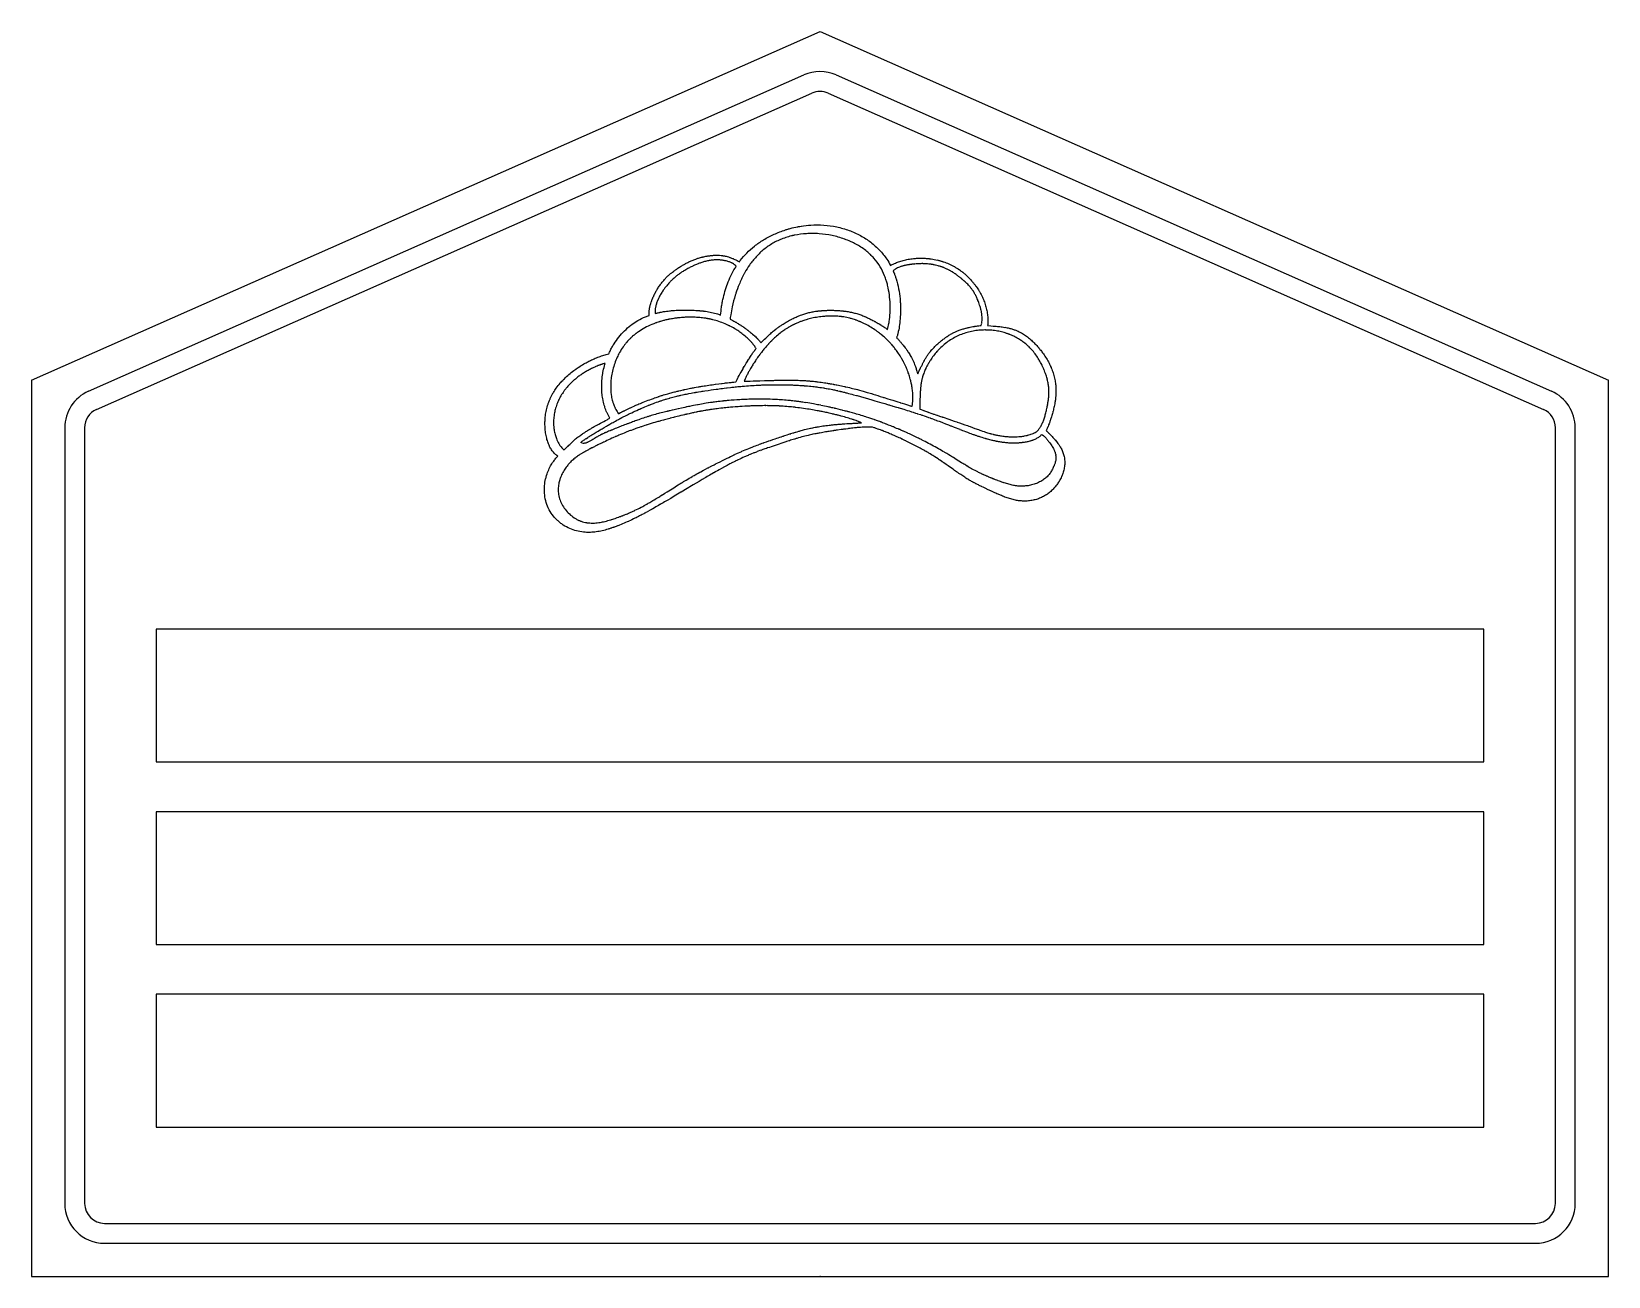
# Model space of a CAD drawing. Header units: centimetres. Extents: x -47.5 to 47.5, y 0 to 75.
import ezdxf

# ---------------------------------------------------------------- set-up
doc = ezdxf.new("R2010")
doc.units = ezdxf.units.CM
for name, color, linetype in [('Dorfschild-Hofsgrund v9_Sketch1', 7, 'Continuous'), ('Dorfschild-Hofsgrund v9_Sketch10', 7, 'Continuous'), ('Dorfschild-Hofsgrund v9_Sketch9', 7, 'Continuous')]:
    doc.layers.add(name, color=color, linetype=linetype)

msp = doc.modelspace()

# ---------------------------------------------------------------- linework, layer by layer
at = {"layer": 'Dorfschild-Hofsgrund v9_Sketch1'}
for p, q in [((-47.5, 54), (0, 75)), ((0, 75), (47.5, 54)), ((-44.07, 53.329), (-0.97, 72.384)), ((0.97, 72.384), (44.07, 53.329)), ((-43.585, 52.232), (-0.485, 71.287)), ((0.485, 71.287), (43.585, 52.232)), ((-47.5, 54), (-47.5, 0)), ((47.5, 0), (47.5, 54)), ((-45.5, 51.134), (-45.5, 4.4)), ((-44.3, 51.134), (-44.3, 4.4)), ((44.3, 4.4), (44.3, 51.134)), ((45.5, 4.4), (45.5, 51.134)), ((-43.1, 3.2), (43.1, 3.2)), ((-43.1, 2), (43.1, 2)), ((-47.5, 0), (47.5, 0))]:
    msp.add_line(p, q, dxfattribs=at)
for centre, radius, start, end in [((0, 70.189), 2.4, 66.14953, 113.85047), ((0, 70.189), 1.2, 66.14953, 113.85047), ((-43.1, 51.134), 2.4, 113.85047, 180), ((43.1, 51.134), 2.4, 0, 66.14953), ((-43.1, 51.134), 1.2, 113.85047, 180), ((43.1, 51.134), 1.2, 0, 66.14953), ((-43.1, 4.4), 2.4, 180, 270), ((-43.1, 4.4), 1.2, 180, 270), ((43.1, 4.4), 1.2, 270, 0), ((43.1, 4.4), 2.4, 270, 0)]:
    msp.add_arc(centre, radius, start, end, dxfattribs=at)
msp.add_point((0, 0), dxfattribs=at)
at = {"layer": 'Dorfschild-Hofsgrund v9_Sketch10'}
for p, q in [((-2.078, 63.052), (-2.033, 63.066)), ((-1.86, 63.117), (-1.795, 63.135)), ((-1.604, 62.715), (-1.62, 62.711)), ((-1.579, 62.72), (-1.604, 62.715)), ((-1.554, 62.725), (-1.579, 62.72)), ((-1.532, 62.73), (-1.554, 62.725)), ((-1.336, 63.241), (-1.312, 63.245)), ((-1.705, 62.691), (-1.726, 62.686)), ((-1.686, 62.696), (-1.705, 62.691)), ((1.872, 62.337), (1.831, 62.356)), ((-8.501, 60.778), (-8.458, 60.806)), ((-8.328, 60.887), (-8.317, 60.893)), ((-8.148, 60.992), (-8.101, 61.018)), ((-8.101, 61.018), (-8.092, 61.022)), ((-8.092, 61.022), (-8.059, 61.04)), ((-8.059, 61.04), (-8.009, 61.067)), ((-8.009, 61.067), (-7.958, 61.092)), ((-7.761, 60.823), (-7.812, 60.797)), ((-7.709, 60.848), (-7.761, 60.823)), ((-7.539, 61.274), (-7.482, 61.295)), ((-7.311, 61.021), (-7.339, 61.011)), ((-7.264, 61.039), (-7.311, 61.021)), ((-7.31, 61.352), (-7.251, 61.369)), ((-7.228, 61.052), (-7.264, 61.039)), ((-7.251, 61.369), (-7.207, 61.382)), ((-7.174, 61.071), (-7.228, 61.052)), ((-7.207, 61.382), (-7.19, 61.387)), ((-7.119, 61.09), (-7.174, 61.071)), ((-7.064, 61.107), (-7.119, 61.09)), ((-7.022, 61.12), (-7.064, 61.107)), ((-6.832, 61.468), (-6.802, 61.473)), ((-6.698, 61.49), (-6.672, 61.494)), ((-6.672, 61.494), (-6.652, 61.496)), ((-6.645, 61.497), (-6.594, 61.504)), ((-6.594, 61.504), (-6.536, 61.51)), ((-5.962, 61.23), (-5.989, 61.232)), ((-5.945, 61.51), (-5.898, 61.505)), ((-5.898, 61.505), (-5.881, 61.502)), ((-5.881, 61.502), (-5.85, 61.498)), ((-5.825, 61.212), (-5.871, 61.219)), ((-5.844, 61.497), (-5.802, 61.49)), ((-5.78, 61.205), (-5.825, 61.212)), ((-5.802, 61.49), (-5.759, 61.482)), ((-5.727, 61.195), (-5.773, 61.204)), ((-5.759, 61.482), (-5.715, 61.473)), ((-5.403, 61.384), (-5.37, 61.373)), ((-5.274, 61.335), (-5.238, 61.32)), ((-4.859, 61.132), (-4.83, 61.171)), ((-4.83, 61.171), (-4.8, 61.21)), ((3.04, 61.559), (3.009, 61.588)), ((4.307, 60.937), (4.35, 60.96)), ((4.972, 60.87), (4.935, 60.86)), ((5.01, 60.88), (4.972, 60.87)), ((5.049, 60.89), (5.01, 60.88)), ((5.079, 60.897), (5.049, 60.89)), ((5.123, 60.908), (5.079, 60.897)), ((5.168, 60.917), (5.123, 60.908)), ((5.209, 60.925), (5.168, 60.917)), ((5.334, 60.947), (5.272, 60.937)), ((5.376, 60.954), (5.334, 60.947)), ((5.392, 60.957), (5.376, 60.954)), ((5.448, 60.965), (5.392, 60.957)), ((5.476, 60.969), (5.448, 60.965)), ((5.504, 60.972), (5.476, 60.969)), ((5.525, 60.975), (5.504, 60.972)), ((5.642, 61.323), (5.685, 61.327)), ((5.72, 60.996), (5.676, 60.992)), ((5.76, 61.333), (5.817, 61.337)), ((5.817, 61.337), (5.859, 61.339)), ((5.893, 61.008), (5.849, 61.006)), ((5.859, 61.339), (5.922, 61.342)), ((5.926, 61.01), (5.893, 61.008)), ((5.922, 61.342), (5.986, 61.344)), ((5.95, 61.011), (5.926, 61.01)), ((5.987, 61.013), (5.95, 61.011)), ((5.986, 61.344), (6.03, 61.344)), ((6.005, 61.013), (5.987, 61.013)), ((6.023, 61.014), (6.005, 61.013)), ((6.067, 61.015), (6.023, 61.014)), ((6.133, 61.016), (6.067, 61.015)), ((6.342, 61.338), (6.387, 61.335)), ((6.387, 61.335), (6.427, 61.332)), ((6.607, 60.988), (6.56, 60.993)), ((6.568, 61.319), (6.602, 61.316)), ((6.602, 61.316), (6.628, 61.313)), ((6.642, 60.983), (6.607, 60.988)), ((6.628, 61.313), (6.666, 61.308)), ((6.694, 60.976), (6.642, 60.983)), ((6.666, 61.308), (6.704, 61.303)), ((6.793, 60.96), (6.746, 60.968)), ((6.811, 60.957), (6.793, 60.96)), ((6.827, 60.954), (6.811, 60.957)), ((6.934, 60.933), (6.88, 60.944)), ((6.958, 60.928), (6.934, 60.933)), ((7.168, 60.874), (7.122, 60.887)), ((7.202, 60.864), (7.168, 60.874)), ((7.254, 60.849), (7.202, 60.864)), ((7.279, 60.84), (7.254, 60.849)), ((7.305, 60.832), (7.279, 60.84)), ((7.327, 60.824), (7.305, 60.832)), ((-9.448, 59.969), (-9.416, 60.006)), ((-9.2, 60.234), (-9.159, 60.273)), ((-9.159, 60.273), (-9.12, 60.309)), ((-9.12, 60.309), (-9.09, 60.336)), ((-8.998, 60.415), (-8.958, 60.448)), ((-8.889, 60.503), (-8.835, 60.544)), ((-8.792, 60.149), (-8.838, 60.107)), ((-8.745, 60.19), (-8.792, 60.149)), ((-8.698, 60.229), (-8.745, 60.19)), ((-8.663, 60.258), (-8.698, 60.229)), ((-8.67, 60.664), (-8.628, 60.693)), ((-8.582, 60.321), (-8.609, 60.301)), ((-8.555, 60.342), (-8.582, 60.321)), ((-8.532, 60.36), (-8.555, 60.342)), ((-8.49, 60.39), (-8.532, 60.36)), ((-8.458, 60.413), (-8.49, 60.39)), ((-8.338, 60.495), (-8.362, 60.479)), ((-8.165, 60.603), (-8.199, 60.583)), ((-8.106, 60.638), (-8.153, 60.61)), ((-7.812, 60.797), (-7.863, 60.771)), ((-5.116, 60.751), (-5.108, 60.765)), ((-4.566, 60.411), (-4.585, 60.375)), ((-4.529, 60.478), (-4.566, 60.411)), ((4.004, 59.962), (3.993, 59.998)), ((4.457, 60.626), (4.452, 60.622)), ((7.455, 60.778), (7.427, 60.789)), ((7.671, 60.684), (7.65, 60.694)), ((8.066, 60.456), (8.024, 60.483)), ((8.144, 60.402), (8.107, 60.427)), ((8.287, 60.298), (8.251, 60.324)), ((8.402, 60.208), (8.393, 60.215)), ((8.436, 60.182), (8.402, 60.208)), ((8.536, 60.1), (8.486, 60.141)), ((8.546, 60.537), (8.581, 60.509)), ((8.595, 60.499), (8.641, 60.461)), ((8.641, 60.461), (8.686, 60.424)), ((8.712, 59.948), (8.677, 59.979)), ((8.686, 60.424), (8.72, 60.395)), ((8.764, 59.901), (8.712, 59.948)), ((8.815, 59.853), (8.777, 59.889)), ((8.848, 59.82), (8.815, 59.853)), ((-10.044, 59.013), (-10.02, 59.067)), ((-10.02, 59.067), (-10.014, 59.081)), ((-10.014, 59.081), (-10.009, 59.091)), ((-9.994, 59.121), (-9.967, 59.176)), ((-9.947, 59.217), (-9.939, 59.232)), ((-9.911, 59.285), (-9.896, 59.312)), ((-9.896, 59.312), (-9.882, 59.338)), ((-9.882, 59.338), (-9.866, 59.365)), ((-9.866, 59.365), (-9.853, 59.389)), ((-9.853, 59.389), (-9.829, 59.429)), ((-9.829, 59.429), (-9.811, 59.46)), ((-9.787, 59.499), (-9.755, 59.55)), ((-9.732, 58.913), (-9.738, 58.9)), ((-9.466, 59.378), (-9.501, 59.325)), ((-9.457, 59.391), (-9.466, 59.378)), ((-9.443, 59.411), (-9.457, 59.391)), ((-9.43, 59.431), (-9.443, 59.411)), ((-9.392, 59.484), (-9.43, 59.431)), ((-9.363, 59.523), (-9.392, 59.484)), ((-9.342, 59.552), (-9.363, 59.523)), ((-5.078, 59.197), (-5.104, 59.114)), ((4.057, 59.774), (4.04, 59.837)), ((4.073, 59.71), (4.057, 59.774)), ((4.821, 58.903), (4.827, 58.832)), ((9.038, 59.618), (9.008, 59.653)), ((9.067, 59.583), (9.038, 59.618)), ((9.202, 59.405), (9.177, 59.441)), ((9.315, 59.225), (9.3, 59.251)), ((9.337, 59.185), (9.315, 59.225)), ((9.359, 59.145), (9.337, 59.185)), ((9.378, 59.107), (9.359, 59.145)), ((9.42, 59.021), (9.407, 59.05)), ((-10.273, 58.279), (-10.271, 58.292)), ((-10.231, 58.481), (-10.228, 58.494)), ((-10.228, 58.494), (-10.225, 58.506)), ((-10.225, 58.506), (-10.212, 58.552)), ((-10.171, 58.689), (-10.152, 58.743)), ((-10.152, 58.743), (-10.145, 58.764)), ((-10.132, 58.799), (-10.122, 58.825)), ((-10.122, 58.825), (-10.107, 58.865)), ((-9.934, 58.209), (-9.935, 58.197)), ((-9.923, 58.309), (-9.924, 58.298)), ((-9.775, 58.818), (-9.786, 58.792)), ((-9.743, 58.062), (-9.695, 58.073)), ((-8.941, 58.186), (-8.896, 58.19)), ((-8.896, 58.19), (-8.857, 58.193)), ((-8.857, 58.193), (-8.788, 58.199)), ((-8.788, 58.199), (-8.762, 58.2)), ((-8.582, 58.211), (-8.524, 58.213)), ((-8.524, 58.213), (-8.474, 58.215)), ((-8.474, 58.215), (-8.386, 58.218)), ((-7.283, 58.188), (-7.258, 58.186)), ((-7.203, 58.181), (-7.127, 58.173)), ((-7.127, 58.173), (-7.098, 58.17)), ((-7.098, 58.17), (-7.048, 58.164)), ((-6.973, 58.155), (-6.935, 58.15)), ((-6.935, 58.15), (-6.898, 58.145)), ((-5.885, 58.687), (-5.881, 58.709)), ((-5.881, 58.709), (-5.865, 58.786)), ((-5.865, 58.786), (-5.849, 58.863)), ((-0.416, 58.119), (-0.354, 58.13)), ((-0.168, 58.158), (-0.137, 58.162)), ((-0.137, 58.162), (-0.11, 58.165)), ((-0.11, 58.165), (-0.086, 58.168)), ((0.082, 58.185), (0.146, 58.19)), ((0.338, 58.201), (0.403, 58.203)), ((0.403, 58.203), (0.452, 58.205)), ((0.6, 58.207), (0.667, 58.207)), ((0.667, 58.207), (0.717, 58.207)), ((0.717, 58.207), (0.793, 58.206)), ((0.793, 58.206), (0.812, 58.205)), ((0.812, 58.205), (0.869, 58.204)), ((1.142, 58.19), (1.176, 58.187)), ((1.449, 58.16), (1.509, 58.153)), ((1.509, 58.153), (1.554, 58.147)), ((2.334, 57.968), (2.396, 57.947)), ((4.836, 58.709), (4.839, 58.662)), ((4.84, 58.652), (4.844, 58.574)), ((4.844, 58.574), (4.846, 58.515)), ((4.849, 58.426), (4.849, 58.404)), ((4.849, 58.404), (4.85, 58.338)), ((9.516, 58.798), (9.501, 58.837)), ((9.629, 58.485), (9.616, 58.524)), ((9.647, 58.426), (9.629, 58.485)), ((9.664, 58.367), (9.647, 58.426)), ((9.697, 58.244), (9.688, 58.279)), ((9.705, 58.21), (9.697, 58.244)), ((9.754, 57.933), (9.75, 57.967)), ((-9.831, 57.464), (-9.852, 57.456)), ((-9.654, 57.521), (-9.683, 57.512)), ((-9.383, 57.597), (-9.437, 57.583)), ((-9.342, 57.607), (-9.383, 57.597)), ((-9.28, 57.622), (-9.342, 57.607)), ((-9.218, 57.636), (-9.28, 57.622)), ((-8.686, 57.732), (-8.745, 57.724)), ((-8.634, 57.739), (-8.686, 57.732)), ((-8.589, 57.745), (-8.634, 57.739)), ((-8.351, 57.769), (-8.43, 57.762)), ((-8.311, 57.773), (-8.351, 57.769)), ((-8.271, 57.776), (-8.311, 57.773)), ((-7.865, 57.793), (-7.927, 57.792)), ((-7.804, 57.793), (-7.865, 57.793)), ((-7.747, 57.793), (-7.804, 57.793)), ((-7.697, 57.792), (-7.747, 57.793)), ((-6.883, 57.723), (-6.91, 57.727)), ((-6.748, 57.7), (-6.785, 57.706)), ((-6.683, 57.687), (-6.748, 57.7)), ((-6.599, 57.67), (-6.635, 57.677)), ((-6.572, 57.664), (-6.599, 57.67)), ((-6.466, 57.639), (-6.491, 57.645)), ((-5.503, 57.293), (-5.547, 57.314)), ((-5.447, 57.266), (-5.471, 57.278)), ((-5.375, 57.229), (-5.43, 57.257)), ((-5.402, 57.77), (-5.415, 57.677)), ((-5.059, 57.483), (-4.987, 57.44)), ((-5.021, 57.024), (-5.057, 57.047)), ((-4.987, 57.44), (-4.934, 57.407)), ((-4.915, 57.395), (-4.845, 57.351)), ((-4.845, 57.351), (-4.775, 57.307)), ((-4.613, 57.198), (-4.594, 57.185)), ((-4.594, 57.185), (-4.529, 57.138)), ((-4.529, 57.138), (-4.513, 57.127)), ((-4.513, 57.127), (-4.464, 57.091)), ((-4.464, 57.091), (-4.428, 57.065)), ((-4.428, 57.065), (-4.366, 57.018)), ((-2.692, 57.046), (-2.638, 57.087)), ((-2.308, 57.322), (-2.267, 57.349)), ((-2.267, 57.349), (-2.225, 57.376)), ((-1.942, 57.15), (-1.961, 57.138)), ((-1.925, 57.16), (-1.942, 57.15)), ((-1.895, 57.178), (-1.925, 57.16)), ((-1.872, 57.192), (-1.895, 57.178)), ((-1.838, 57.211), (-1.872, 57.192)), ((-1.803, 57.231), (-1.838, 57.211)), ((-1.783, 57.242), (-1.803, 57.231)), ((-1.764, 57.252), (-1.783, 57.242)), ((-1.728, 57.272), (-1.764, 57.252)), ((-1.697, 57.288), (-1.728, 57.272)), ((-1.702, 57.675), (-1.669, 57.691)), ((-1.669, 57.303), (-1.697, 57.288)), ((-1.645, 57.315), (-1.669, 57.303)), ((-1.624, 57.326), (-1.645, 57.315)), ((-1.586, 57.344), (-1.624, 57.326)), ((-1.558, 57.358), (-1.586, 57.344)), ((-1.537, 57.368), (-1.558, 57.358)), ((-1.505, 57.383), (-1.537, 57.368)), ((-1.473, 57.398), (-1.505, 57.383)), ((-1.436, 57.8), (-1.371, 57.828)), ((-1.171, 57.523), (-1.214, 57.506)), ((-1.127, 57.539), (-1.171, 57.523)), ((-1.083, 57.555), (-1.127, 57.539)), ((-1.044, 57.569), (-1.083, 57.555)), ((-0.724, 57.667), (-0.769, 57.654)), ((0.198, 57.835), (0.152, 57.83)), ((0.268, 57.841), (0.198, 57.835)), ((0.338, 57.847), (0.268, 57.841)), ((0.384, 57.85), (0.338, 57.847)), ((1.006, 57.851), (0.94, 57.854)), ((1.833, 57.718), (1.789, 57.73)), ((1.872, 57.708), (1.833, 57.718)), ((2.162, 57.618), (2.14, 57.625)), ((2.365, 57.541), (2.324, 57.557)), ((2.395, 57.528), (2.365, 57.541)), ((2.417, 57.519), (2.395, 57.528)), ((2.396, 57.947), (2.457, 57.926)), ((2.451, 57.505), (2.417, 57.519)), ((2.484, 57.49), (2.451, 57.505)), ((2.527, 57.471), (2.484, 57.49)), ((2.911, 57.736), (2.963, 57.71)), ((2.963, 57.71), (3.002, 57.691)), ((3.002, 57.691), (3.061, 57.661)), ((3.061, 57.661), (3.119, 57.631)), ((3.131, 57.625), (3.178, 57.601)), ((3.178, 57.601), (3.247, 57.563)), ((3.316, 57.525), (3.363, 57.499)), ((3.367, 57.497), (3.434, 57.458)), ((3.439, 57.456), (3.502, 57.419)), ((3.502, 57.419), (3.523, 57.406)), ((3.523, 57.406), (3.6, 57.361)), ((3.6, 57.361), (3.676, 57.314)), ((3.676, 57.314), (3.696, 57.301)), ((3.696, 57.301), (3.732, 57.279)), ((3.732, 57.279), (3.785, 57.245)), ((3.785, 57.245), (3.838, 57.21)), ((3.838, 57.21), (3.857, 57.197)), ((3.857, 57.197), (3.891, 57.175)), ((3.891, 57.175), (3.941, 57.141)), ((3.941, 57.141), (3.965, 57.123)), ((3.965, 57.123), (3.99, 57.106)), ((3.99, 57.106), (4.031, 57.076)), ((4.031, 57.076), (4.071, 57.046)), ((8.801, 57.132), (8.872, 57.15)), ((8.872, 57.15), (8.896, 57.156)), ((8.896, 57.156), (8.928, 57.163)), ((8.928, 57.163), (8.97, 57.173)), ((8.97, 57.173), (8.982, 57.175)), ((8.982, 57.175), (9.042, 57.189)), ((9.274, 57.234), (9.291, 57.237)), ((9.291, 57.237), (9.308, 57.239)), ((9.308, 57.239), (9.313, 57.24)), ((9.326, 57.242), (9.378, 57.251)), ((9.685, 57.289), (9.712, 57.291)), ((9.757, 57.899), (9.754, 57.933)), ((9.969, 57.02), (9.926, 57.02)), ((10.099, 57.283), (10.297, 57.27)), ((10.112, 57.584), (10.112, 57.547)), ((10.297, 57.27), (10.437, 57.26)), ((10.437, 57.26), (10.484, 57.257)), ((10.484, 57.257), (10.546, 57.252)), ((11.402, 57.125), (11.44, 57.115)), ((-11.826, 56.052), (-11.857, 56.009)), ((-11.76, 56.14), (-11.771, 56.126)), ((-11.689, 56.229), (-11.72, 56.191)), ((-11.406, 56.534), (-11.445, 56.496)), ((-11.094, 56.801), (-11.116, 56.784)), ((-11.075, 56.816), (-11.094, 56.801)), ((-11.041, 56.841), (-11.075, 56.816)), ((-10.996, 56.874), (-11.016, 56.86)), ((-10.967, 56.895), (-10.996, 56.874)), ((-10.938, 56.915), (-10.967, 56.895)), ((-4.488, 56.632), (-4.517, 56.655)), ((-4.319, 56.983), (-4.285, 56.956)), ((-4.285, 56.447), (-4.297, 56.458)), ((-4.285, 56.956), (-4.259, 56.935)), ((-4.259, 56.935), (-4.22, 56.904)), ((-4.22, 56.904), (-4.201, 56.889)), ((-4.201, 56.889), (-4.182, 56.873)), ((-4.02, 56.153), (-4.028, 56.163)), ((-3.985, 56.108), (-4.006, 56.135)), ((-3.965, 56.08), (-3.985, 56.108)), ((-3.935, 56.658), (-3.922, 56.646)), ((-3.773, 56.499), (-3.761, 56.486)), ((-3.761, 56.486), (-3.744, 56.467)), ((-3.744, 56.467), (-3.726, 56.448)), ((-3.555, 56.245), (-3.523, 56.278)), ((-3.523, 56.278), (-3.516, 56.286)), ((-3.516, 56.286), (-3.462, 56.342)), ((-3.462, 56.342), (-3.434, 56.37)), ((-3.434, 56.37), (-3.407, 56.398)), ((-3.407, 56.398), (-3.399, 56.407)), ((-3.399, 56.407), (-3.334, 56.472)), ((-3.334, 56.472), (-3.269, 56.536)), ((-3.107, 56.171), (-3.164, 56.107)), ((-3.096, 56.182), (-3.107, 56.171)), ((-3.106, 56.692), (-3.059, 56.735)), ((-3.024, 56.767), (-2.971, 56.814)), ((-2.971, 56.814), (-2.918, 56.86)), ((-2.916, 56.371), (-2.931, 56.356)), ((-2.356, 56.866), (-2.372, 56.854)), ((3.488, 56.9), (3.451, 56.927)), ((3.521, 56.876), (3.488, 56.9)), ((3.577, 56.833), (3.521, 56.876)), ((3.691, 56.742), (3.64, 56.783)), ((3.742, 56.7), (3.691, 56.742)), ((4.043, 56.429), (4.011, 56.46)), ((4.63, 56.593), (4.617, 56.555)), ((4.627, 56.545), (4.634, 56.537)), ((4.634, 56.606), (4.63, 56.593)), ((4.639, 56.623), (4.634, 56.606)), ((4.634, 56.537), (4.656, 56.514)), ((4.672, 56.736), (4.659, 56.691)), ((4.789, 56.368), (4.806, 56.349)), ((4.923, 56.212), (4.957, 56.172)), ((7.007, 56.105), (7.024, 56.12)), ((7.024, 56.12), (7.046, 56.141)), ((7.301, 56.362), (7.326, 56.382)), ((7.563, 56.562), (7.605, 56.592)), ((7.605, 56.592), (7.618, 56.601)), ((7.992, 56.83), (8.018, 56.844)), ((8.281, 56.965), (8.336, 56.986)), ((12.116, 56.391), (12.084, 56.413)), ((12.501, 56.089), (12.475, 56.113)), ((-12.73, 55.578), (-12.71, 55.622)), ((-12.71, 55.622), (-12.703, 55.638)), ((-12.238, 55.337), (-12.258, 55.29)), ((-12.219, 55.378), (-12.238, 55.337)), ((-12.143, 55.536), (-12.152, 55.519)), ((-12.095, 55.627), (-12.111, 55.597)), ((-12.078, 55.657), (-12.095, 55.627)), ((-4.442, 55.014), (-4.376, 55.122)), ((-4.376, 55.122), (-4.36, 55.149)), ((-4.36, 55.149), (-4.302, 55.241)), ((-4.244, 55.332), (-4.181, 55.43)), ((-4.181, 55.43), (-4.149, 55.479)), ((-4.149, 55.479), (-4.141, 55.491)), ((-4.138, 55.496), (-4.117, 55.528)), ((-3.929, 55.108), (-3.974, 55.04)), ((-3.973, 55.739), (-3.934, 55.794)), ((-3.888, 55.17), (-3.929, 55.108)), ((-3.924, 55.808), (-3.916, 55.819)), ((-3.893, 55.849), (-3.873, 55.876)), ((-3.857, 55.217), (-3.888, 55.17)), ((-3.873, 55.876), (-3.853, 55.902)), ((-3.809, 55.286), (-3.857, 55.217)), ((-3.761, 55.355), (-3.809, 55.286)), ((-3.716, 55.418), (-3.761, 55.355)), ((-3.682, 55.465), (-3.716, 55.418)), ((-3.63, 55.535), (-3.682, 55.465)), ((-3.529, 55.668), (-3.578, 55.604)), ((-3.492, 55.715), (-3.529, 55.668)), ((-3.464, 55.751), (-3.492, 55.715)), ((-3.454, 55.764), (-3.464, 55.751)), ((-3.417, 55.81), (-3.454, 55.764)), ((-3.379, 55.856), (-3.417, 55.81)), ((4.445, 55.995), (4.403, 56.045)), ((4.512, 55.912), (4.486, 55.945)), ((5.092, 56.002), (5.137, 55.942)), ((5.162, 55.908), (5.182, 55.881)), ((5.242, 55.797), (5.256, 55.776)), ((5.262, 55.768), (5.299, 55.711)), ((5.299, 55.711), (5.327, 55.669)), ((5.419, 55.52), (5.44, 55.483)), ((6.232, 55.076), (6.261, 55.13)), ((6.261, 55.13), (6.29, 55.184)), ((6.298, 55.199), (6.321, 55.239)), ((6.645, 55.19), (6.616, 55.144)), ((6.656, 55.207), (6.645, 55.19)), ((6.744, 55.834), (6.757, 55.85)), ((6.757, 55.85), (6.795, 55.89)), ((7.071, 55.751), (7.042, 55.718)), ((7.097, 55.779), (7.071, 55.751)), ((7.202, 55.889), (7.19, 55.877)), ((12.592, 56.003), (12.577, 56.018)), ((13.213, 55.197), (13.191, 55.234)), ((13.338, 55.743), (13.362, 55.712)), ((-14.833, 54.573), (-14.796, 54.6)), ((-14.796, 54.6), (-14.763, 54.624)), ((-14.763, 54.624), (-14.706, 54.665)), ((-14.626, 54.72), (-14.579, 54.752)), ((-14.524, 54.231), (-14.58, 54.19)), ((-14.579, 54.752), (-14.531, 54.784)), ((-14.187, 54.994), (-14.153, 55.013)), ((-13.888, 54.63), (-13.914, 54.616)), ((-13.865, 54.642), (-13.888, 54.63)), ((-13.825, 54.662), (-13.865, 54.642)), ((-13.678, 54.735), (-13.703, 54.723)), ((-13.656, 54.745), (-13.678, 54.735)), ((-13.617, 54.763), (-13.656, 54.745)), ((-13.559, 54.789), (-13.617, 54.763)), ((-13.5, 54.815), (-13.544, 54.796)), ((-13.452, 54.835), (-13.5, 54.815)), ((-13.416, 54.85), (-13.452, 54.835)), ((-13.361, 54.872), (-13.416, 54.85)), ((-13.347, 54.877), (-13.361, 54.872)), ((-13.306, 54.893), (-13.347, 54.877)), ((-13.26, 54.91), (-13.306, 54.893)), ((-13.212, 54.927), (-13.225, 54.922)), ((-13.172, 54.941), (-13.189, 54.935)), ((-13.159, 54.945), (-13.172, 54.941)), ((-13.12, 54.958), (-13.159, 54.945)), ((-13.085, 54.408), (-13.075, 54.464)), ((-13.059, 54.977), (-13.076, 54.972)), ((-4.923, 54.177), (-4.871, 54.274)), ((-4.871, 54.274), (-4.843, 54.325)), ((-4.843, 54.325), (-4.801, 54.401)), ((-4.801, 54.401), (-4.758, 54.477)), ((-4.758, 54.477), (-4.698, 54.584)), ((-4.698, 54.584), (-4.636, 54.689)), ((-4.62, 54.716), (-4.565, 54.811)), ((-4.565, 54.811), (-4.557, 54.823)), ((-4.557, 54.823), (-4.545, 54.844)), ((-4.545, 54.844), (-4.527, 54.875)), ((-4.527, 54.875), (-4.517, 54.89)), ((-4.517, 54.89), (-4.508, 54.906)), ((-4.508, 54.906), (-4.442, 55.014)), ((-4.47, 54.157), (-4.49, 54.115)), ((-4.442, 54.215), (-4.47, 54.157)), ((-4.421, 54.259), (-4.442, 54.215)), ((-4.404, 54.292), (-4.421, 54.259)), ((-4.398, 54.304), (-4.404, 54.292)), ((-4.376, 54.347), (-4.398, 54.304)), ((-4.354, 54.389), (-4.376, 54.347)), ((-4.323, 54.449), (-4.354, 54.389)), ((-4.25, 54.582), (-4.275, 54.538)), ((-4.225, 54.626), (-4.25, 54.582)), ((-4.208, 54.656), (-4.225, 54.626)), ((-4.046, 54.926), (-4.084, 54.865)), ((-4.017, 54.972), (-4.046, 54.926)), ((-3.974, 55.04), (-4.017, 54.972)), ((5.32, 54.44), (5.306, 54.479)), ((5.42, 54.128), (5.409, 54.167)), ((5.663, 55.035), (5.672, 55.015)), ((5.73, 54.869), (5.745, 54.828)), ((5.748, 54.821), (5.769, 54.763)), ((5.769, 54.763), (5.789, 54.705)), ((5.789, 54.705), (5.803, 54.664)), ((5.93, 54.471), (5.974, 54.562)), ((5.974, 54.562), (6.061, 54.739)), ((6.147, 54.91), (6.165, 54.947)), ((6.165, 54.947), (6.184, 54.983)), ((6.196, 54.257), (6.181, 54.207)), ((6.184, 54.983), (6.221, 55.056)), ((6.208, 54.295), (6.205, 54.284)), ((6.223, 54.339), (6.208, 54.295)), ((6.221, 55.056), (6.232, 55.076)), ((6.511, 54.967), (6.493, 54.935)), ((6.543, 55.024), (6.511, 54.967)), ((6.568, 55.066), (6.543, 55.024)), ((6.587, 55.097), (6.568, 55.066)), ((13.445, 54.747), (13.428, 54.785)), ((13.458, 54.718), (13.445, 54.747)), ((13.467, 54.696), (13.458, 54.718)), ((13.481, 54.664), (13.467, 54.696)), ((13.621, 54.294), (13.609, 54.33)), ((13.895, 54.825), (13.919, 54.769)), ((13.919, 54.769), (13.935, 54.732)), ((-16.085, 53.213), (-16.062, 53.252)), ((-15.451, 54.037), (-15.401, 54.086)), ((-15.408, 53.359), (-15.431, 53.327)), ((-15.388, 53.387), (-15.408, 53.359)), ((-15.351, 53.435), (-15.388, 53.387)), ((-15.263, 53.543), (-15.29, 53.51)), ((-15.236, 53.575), (-15.263, 53.543)), ((-12.605, 53.811), (-12.606, 53.799)), ((-9.163, 53.182), (-9.05, 53.214)), ((-9.05, 53.214), (-8.965, 53.237)), ((-8.837, 53.271), (-8.773, 53.287)), ((-8.773, 53.287), (-8.709, 53.304)), ((-8.709, 53.304), (-8.595, 53.332)), ((-8.5, 53.355), (-8.376, 53.384)), ((-8.376, 53.384), (-8.251, 53.412)), ((-7.905, 53.188), (-7.771, 53.214)), ((-7.771, 53.214), (-7.682, 53.23)), ((-7.568, 53.55), (-7.455, 53.571)), ((-7.498, 53.263), (-7.471, 53.267)), ((-7.471, 53.267), (-7.441, 53.272)), ((-7.455, 53.571), (-7.343, 53.59)), ((-7.441, 53.272), (-7.407, 53.278)), ((-7.407, 53.278), (-7.315, 53.293)), ((-7.315, 53.293), (-7.155, 53.319)), ((-7.155, 53.319), (-7.102, 53.328)), ((-7.124, 53.627), (-7.069, 53.636)), ((-7.102, 53.328), (-7.031, 53.339)), ((-7.069, 53.636), (-6.987, 53.649)), ((-7.031, 53.339), (-6.937, 53.354)), ((-6.987, 53.649), (-6.904, 53.662)), ((-6.937, 53.354), (-6.744, 53.383)), ((-6.744, 53.383), (-6.551, 53.41)), ((-6.551, 53.41), (-6.406, 53.431)), ((-6.488, 53.724), (-6.391, 53.737)), ((-6.406, 53.431), (-6.26, 53.451)), ((-6.391, 53.737), (-6.319, 53.747)), ((-6.319, 53.747), (-6.292, 53.75)), ((-6.292, 53.75), (-6.103, 53.775)), ((-6.26, 53.451), (-6.163, 53.464)), ((-6.103, 53.775), (-5.931, 53.797)), ((-5.889, 53.802), (-5.76, 53.818)), ((-5.777, 53.514), (-5.634, 53.531)), ((-5.76, 53.818), (-5.687, 53.827)), ((-5.687, 53.827), (-5.659, 53.83)), ((-5.659, 53.83), (-5.563, 53.841)), ((-5.634, 53.531), (-5.587, 53.537)), ((-5.587, 53.537), (-5.396, 53.559)), ((-5.563, 53.841), (-5.467, 53.852)), ((-5.467, 53.852), (-5.348, 53.866)), ((-5.396, 53.559), (-5.318, 53.567)), ((-5.348, 53.866), (-5.288, 53.872)), ((-5.318, 53.567), (-5.24, 53.576)), ((-5.288, 53.872), (-5.258, 53.875)), ((-5.258, 53.875), (-5.228, 53.878)), ((-5.24, 53.576), (-5.188, 53.582)), ((-5.228, 53.878), (-5.188, 53.883)), ((-5.188, 53.883), (-5.069, 53.894)), ((-5.188, 53.582), (-5.119, 53.589)), ((-5.119, 53.589), (-5.026, 53.599)), ((-5.069, 53.894), (-5.058, 53.918)), ((-5.058, 53.918), (-5.017, 53.999)), ((-5.017, 53.999), (-4.996, 54.039)), ((-4.996, 54.039), (-4.991, 54.049)), ((-4.991, 54.049), (-4.975, 54.079)), ((-4.689, 53.631), (-4.666, 53.633)), ((-4.666, 53.633), (-4.552, 53.643)), ((-4.549, 53.985), (-4.574, 53.928)), ((-4.574, 53.928), (-4.534, 53.929)), ((-4.552, 53.643), (-4.437, 53.652)), ((-4.53, 54.028), (-4.549, 53.985)), ((-4.515, 54.061), (-4.53, 54.028)), ((-4.51, 54.073), (-4.515, 54.061)), ((-4.49, 54.115), (-4.51, 54.073)), ((-4.437, 53.652), (-4.36, 53.658)), ((-4.36, 53.658), (-4.317, 53.661)), ((-4.317, 53.661), (-4.19, 53.67)), ((-4.309, 53.938), (-4.274, 53.939)), ((-4.274, 53.939), (-4.214, 53.941)), ((-4.214, 53.941), (-4.033, 53.947)), ((-4.19, 53.67), (-4.147, 53.673)), ((-4.147, 53.673), (-4.123, 53.674)), ((-4.123, 53.674), (-4.058, 53.678)), ((-4.058, 53.678), (-3.972, 53.683)), ((-4.033, 53.947), (-3.871, 53.952)), ((-3.972, 53.683), (-3.843, 53.69)), ((-3.871, 53.952), (-3.831, 53.954)), ((-3.843, 53.69), (-3.713, 53.697)), ((-3.831, 53.954), (-3.77, 53.956)), ((-3.77, 53.956), (-3.709, 53.958)), ((-3.713, 53.697), (-3.627, 53.7)), ((-3.709, 53.958), (-3.619, 53.961)), ((-3.627, 53.7), (-3.569, 53.703)), ((-3.619, 53.961), (-3.35, 53.969)), ((-3.561, 53.703), (-3.495, 53.706)), ((-3.495, 53.706), (-3.363, 53.71)), ((-3.363, 53.71), (-3.274, 53.713)), ((-3.35, 53.969), (-3.158, 53.975)), ((-3.274, 53.713), (-3.139, 53.716)), ((-3.158, 53.975), (-2.967, 53.981)), ((-3.139, 53.716), (-3.094, 53.717)), ((-3.094, 53.717), (-3.034, 53.718)), ((-3.034, 53.718), (-2.954, 53.719)), ((-2.967, 53.981), (-2.772, 53.986)), ((-2.954, 53.719), (-2.909, 53.72)), ((-2.909, 53.72), (-2.815, 53.721)), ((-2.815, 53.721), (-2.72, 53.722)), ((-2.772, 53.986), (-2.723, 53.987)), ((-2.723, 53.987), (-2.576, 53.991)), ((-2.72, 53.722), (-2.658, 53.722)), ((-2.658, 53.722), (-2.574, 53.722)), ((-2.574, 53.722), (-2.526, 53.722)), ((-2.551, 53.992), (-2.368, 53.995)), ((-2.526, 53.722), (-2.456, 53.722)), ((-2.456, 53.722), (-2.386, 53.722)), ((-2.386, 53.722), (-2.246, 53.72)), ((-2.368, 53.995), (-2.276, 53.997)), ((-2.246, 53.72), (-2.152, 53.719)), ((-2.184, 53.998), (-2.135, 53.998)), ((-2.152, 53.719), (-2.127, 53.719)), ((-2.114, 53.999), (-2.034, 53.999)), ((-2.034, 53.999), (-1.915, 54)), ((-1.915, 54), (-1.795, 53.999)), ((-1.795, 53.999), (-1.698, 53.999)), ((-1.765, 53.71), (-1.714, 53.708)), ((-1.471, 53.698), (-1.39, 53.694)), ((-1.39, 53.694), (-1.344, 53.692)), ((-1.344, 53.692), (-1.291, 53.689)), ((-1.023, 53.977), (-0.999, 53.976)), ((-0.999, 53.976), (-0.976, 53.974)), ((-0.976, 53.974), (-0.955, 53.973)), ((-0.955, 53.973), (-0.875, 53.968)), ((-0.863, 53.659), (-0.804, 53.654)), ((-0.804, 53.654), (-0.744, 53.649)), ((-0.744, 53.649), (-0.624, 53.638)), ((-0.635, 53.95), (-0.585, 53.946)), ((-0.624, 53.638), (-0.544, 53.63)), ((-0.585, 53.946), (-0.499, 53.938)), ((-0.544, 53.63), (-0.437, 53.618)), ((-0.499, 53.938), (-0.483, 53.936)), ((-0.483, 53.936), (-0.453, 53.933)), ((-0.453, 53.933), (-0.4, 53.928)), ((-0.24, 53.91), (-0.19, 53.904)), ((-0.121, 53.579), (-0.016, 53.565)), ((-0.016, 53.565), (0.093, 53.549)), ((0.093, 53.549), (0.202, 53.532)), ((0.161, 53.858), (0.263, 53.843)), ((0.263, 53.843), (0.282, 53.84)), ((0.275, 53.52), (0.372, 53.503)), ((0.372, 53.503), (0.398, 53.499)), ((0.497, 53.805), (0.533, 53.799)), ((0.533, 53.799), (0.568, 53.793)), ((0.568, 53.793), (0.619, 53.785)), ((0.755, 53.431), (0.806, 53.42)), ((0.9, 53.733), (0.977, 53.719)), ((1.083, 53.36), (1.175, 53.339)), ((1.286, 53.312), (1.361, 53.294)), ((1.361, 53.294), (1.411, 53.282)), ((1.381, 53.635), (1.48, 53.614)), ((1.411, 53.282), (1.477, 53.265)), ((1.477, 53.265), (1.566, 53.243)), ((1.561, 53.595), (1.668, 53.571)), ((1.566, 53.243), (1.616, 53.23)), ((1.668, 53.571), (1.775, 53.546)), ((2.153, 53.452), (2.176, 53.447)), ((2.176, 53.447), (2.26, 53.425)), ((2.26, 53.425), (2.386, 53.391)), ((2.386, 53.391), (2.512, 53.357)), ((2.512, 53.357), (2.597, 53.334)), ((2.597, 53.334), (2.724, 53.298)), ((2.724, 53.298), (2.851, 53.262)), ((2.851, 53.262), (2.871, 53.256)), ((2.871, 53.256), (3.022, 53.211)), ((3.022, 53.211), (3.097, 53.189)), ((5.439, 54.06), (5.42, 54.128)), ((5.513, 53.751), (5.499, 53.817)), ((5.523, 53.701), (5.513, 53.751)), ((6.038, 53.22), (6.037, 53.192)), ((6.044, 53.318), (6.038, 53.22)), ((6.047, 53.366), (6.044, 53.318)), ((6.053, 53.443), (6.05, 53.415)), ((6.063, 53.556), (6.055, 53.476)), ((6.066, 53.595), (6.063, 53.556)), ((6.071, 53.635), (6.066, 53.595)), ((6.153, 54.104), (6.14, 54.052)), ((6.158, 54.123), (6.153, 54.104)), ((13.794, 53.226), (13.794, 53.256)), ((14.201, 53.688), (14.205, 53.649)), ((14.211, 53.56), (14.212, 53.531)), ((14.212, 53.531), (14.214, 53.492)), ((14.217, 53.334), (14.216, 53.302)), ((14.216, 53.302), (14.216, 53.27)), ((-16.382, 52.551), (-16.367, 52.594)), ((-16.341, 52.669), (-16.32, 52.724)), ((-16.32, 52.724), (-16.303, 52.766)), ((-16.277, 52.827), (-16.264, 52.858)), ((-16.264, 52.858), (-16.251, 52.889)), ((-13.062, 52.749), (-13.072, 52.798)), ((-12.963, 52.38), (-12.97, 52.403)), ((-12.485, 52.686), (-12.474, 52.649)), ((-12.423, 52.503), (-12.405, 52.456)), ((-12.405, 52.456), (-12.386, 52.41)), ((-12.345, 52.318), (-12.332, 52.292)), ((-12.332, 52.292), (-12.317, 52.263)), ((-12.317, 52.263), (-12.3, 52.23)), ((-11.6, 52.248), (-11.594, 52.251)), ((-11.594, 52.251), (-11.516, 52.288)), ((-11.516, 52.288), (-11.477, 52.307)), ((-11.407, 52.339), (-11.303, 52.387)), ((-11.303, 52.387), (-11.198, 52.434)), ((-11.198, 52.434), (-11.187, 52.439)), ((-11.187, 52.439), (-11.176, 52.444)), ((-11.176, 52.444), (-11.093, 52.481)), ((-10.895, 52.243), (-10.857, 52.259)), ((-10.842, 52.59), (-10.818, 52.6)), ((-10.818, 52.6), (-10.727, 52.637)), ((-10.693, 52.651), (-10.663, 52.664)), ((-10.663, 52.664), (-10.558, 52.706)), ((-10.628, 52.358), (-10.596, 52.372)), ((-10.596, 52.372), (-10.558, 52.388)), ((-10.558, 52.706), (-10.453, 52.747)), ((-10.558, 52.388), (-10.458, 52.429)), ((-10.458, 52.429), (-10.358, 52.47)), ((-10.453, 52.747), (-10.35, 52.787)), ((-10.358, 52.47), (-10.329, 52.481)), ((-10.35, 52.787), (-10.273, 52.816)), ((-10.329, 52.481), (-10.296, 52.494)), ((-10.296, 52.494), (-10.259, 52.509)), ((-10.273, 52.816), (-10.258, 52.821)), ((-10.258, 52.821), (-10.149, 52.862)), ((-10.203, 52.531), (-10.146, 52.553)), ((-10.149, 52.862), (-10.04, 52.901)), ((-10.146, 52.553), (-10.034, 52.596)), ((-10.04, 52.901), (-9.986, 52.92)), ((-10.034, 52.596), (-9.959, 52.624)), ((-9.986, 52.92), (-9.963, 52.928)), ((-9.963, 52.928), (-9.874, 52.959)), ((-9.959, 52.624), (-9.853, 52.663)), ((-9.874, 52.959), (-9.808, 52.981)), ((-9.853, 52.663), (-9.746, 52.701)), ((-9.808, 52.981), (-9.758, 52.998)), ((-9.746, 52.701), (-9.675, 52.725)), ((-9.683, 53.023), (-9.664, 53.029)), ((-9.664, 53.029), (-9.608, 53.047)), ((-9.608, 53.047), (-9.553, 53.065)), ((-9.553, 53.065), (-9.504, 53.08)), ((-9.504, 53.08), (-9.419, 53.106)), ((-9.484, 52.789), (-9.426, 52.808)), ((-9.426, 52.808), (-9.349, 52.832)), ((-9.419, 53.106), (-9.355, 53.125)), ((-9.355, 53.125), (-9.331, 53.133)), ((-9.349, 52.832), (-9.311, 52.844)), ((-9.331, 53.133), (-9.247, 53.157)), ((-9.311, 52.844), (-9.274, 52.855)), ((-9.274, 52.855), (-9.198, 52.878)), ((-9.247, 53.157), (-9.163, 53.182)), ((-8.714, 53.01), (-8.619, 53.034)), ((-8.537, 52.274), (-8.701, 52.238)), ((-8.352, 52.315), (-8.526, 52.277)), ((-8.524, 53.057), (-8.46, 53.072)), ((-8.46, 53.072), (-8.424, 53.08)), ((-8.424, 53.08), (-8.382, 53.089)), ((-8.382, 53.089), (-8.286, 53.111)), ((-8.147, 52.359), (-8.352, 52.315)), ((-8.286, 53.111), (-8.189, 53.131)), ((-8.189, 53.131), (-8.124, 53.145)), ((-8.078, 52.373), (-8.147, 52.359)), ((-8.124, 53.145), (-8.038, 53.162)), ((-8.039, 52.382), (-8.078, 52.373)), ((-7.994, 52.391), (-8.039, 52.382)), ((-7.925, 52.405), (-7.994, 52.391)), ((-7.856, 52.419), (-7.925, 52.405)), ((-7.718, 52.447), (-7.856, 52.419)), ((-7.626, 52.466), (-7.718, 52.447)), ((-7.501, 52.49), (-7.626, 52.466)), ((-7.376, 52.513), (-7.501, 52.49)), ((-7.34, 52.52), (-7.376, 52.513)), ((-7.244, 52.537), (-7.34, 52.52)), ((-6.728, 52.624), (-6.85, 52.605)), ((-6.591, 52.645), (-6.72, 52.625)), ((-6.493, 52.659), (-6.582, 52.646)), ((-6.442, 52.666), (-6.493, 52.659)), ((-6.266, 52.69), (-6.354, 52.678)), ((-6.207, 52.697), (-6.266, 52.69)), ((-6.128, 52.707), (-6.207, 52.697)), ((-6.091, 52.289), (-6.193, 52.277)), ((-6.023, 52.72), (-6.128, 52.707)), ((-5.982, 52.302), (-6.091, 52.289)), ((-5.918, 52.732), (-6.023, 52.72)), ((-5.857, 52.316), (-5.974, 52.303)), ((-5.863, 52.738), (-5.903, 52.733)), ((-5.779, 52.325), (-5.857, 52.316)), ((-5.675, 52.336), (-5.779, 52.325)), ((-5.535, 52.77), (-5.596, 52.764)), ((-5.474, 52.776), (-5.535, 52.77)), ((-5.352, 52.786), (-5.474, 52.776)), ((-5.27, 52.792), (-5.352, 52.786)), ((-5.162, 52.8), (-5.27, 52.792)), ((-5.114, 52.385), (-5.253, 52.374)), ((-5.018, 52.81), (-5.162, 52.8)), ((-4.875, 52.819), (-5.018, 52.81)), ((-4.828, 52.405), (-4.935, 52.398)), ((-4.725, 52.827), (-4.834, 52.821)), ((-4.754, 52.41), (-4.828, 52.405)), ((-4.68, 52.415), (-4.754, 52.41)), ((-4.531, 52.423), (-4.68, 52.415)), ((-4.406, 52.43), (-4.432, 52.429)), ((-4.288, 52.436), (-4.406, 52.43)), ((-4.288, 52.845), (-4.397, 52.841)), ((-4.206, 52.847), (-4.288, 52.845)), ((-4.125, 52.849), (-4.206, 52.847)), ((-4.092, 52.444), (-4.17, 52.441)), ((-3.987, 52.448), (-4.092, 52.444)), ((-3.907, 52.45), (-3.987, 52.448)), ((-3.853, 52.854), (-3.962, 52.852)), ((-3.881, 52.451), (-3.907, 52.45)), ((-3.774, 52.454), (-3.881, 52.451)), ((-3.744, 52.455), (-3.774, 52.454)), ((-3.709, 52.456), (-3.744, 52.455)), ((-3.57, 52.855), (-3.712, 52.854)), ((-3.67, 52.457), (-3.709, 52.456)), ((-3.624, 52.457), (-3.67, 52.457)), ((-3.573, 52.458), (-3.624, 52.457)), ((-3.454, 52.46), (-3.573, 52.458)), ((-3.53, 52.854), (-3.57, 52.855)), ((-3.422, 52.853), (-3.53, 52.854)), ((-3.335, 52.461), (-3.454, 52.46)), ((-3.302, 52.852), (-3.422, 52.853)), ((-3.181, 52.85), (-3.302, 52.852)), ((-3.16, 52.46), (-3.263, 52.461)), ((-3.101, 52.848), (-3.181, 52.85)), ((-2.994, 52.844), (-3.101, 52.848)), ((-3.007, 52.459), (-3.084, 52.46)), ((-2.956, 52.458), (-3.007, 52.459)), ((-2.868, 52.84), (-2.994, 52.844)), ((-2.888, 52.456), (-2.956, 52.458)), ((-2.849, 52.455), (-2.888, 52.456)), ((-2.826, 52.838), (-2.868, 52.84)), ((-2.746, 52.452), (-2.849, 52.455)), ((-2.77, 52.836), (-2.826, 52.838)), ((-2.695, 52.832), (-2.77, 52.836)), ((-2.464, 52.819), (-2.569, 52.826)), ((-2.487, 52.442), (-2.552, 52.445)), ((-2.359, 52.813), (-2.464, 52.819)), ((-2.351, 52.434), (-2.45, 52.44)), ((-2.325, 52.433), (-2.351, 52.434)), ((-2.27, 52.806), (-2.345, 52.812)), ((-2.144, 52.797), (-2.25, 52.805)), ((-2.091, 52.792), (-2.144, 52.797)), ((-2.038, 52.788), (-2.091, 52.792)), ((-1.933, 52.778), (-2.038, 52.788)), ((-1.863, 52.772), (-1.933, 52.778)), ((-1.769, 52.762), (-1.863, 52.772)), ((-1.715, 52.383), (-1.805, 52.392)), ((-1.716, 52.757), (-1.769, 52.762)), ((-1.636, 52.748), (-1.716, 52.757)), ((-1.556, 52.739), (-1.636, 52.748)), ((-1.432, 52.724), (-1.503, 52.733)), ((-1.452, 52.354), (-1.48, 52.357)), ((-1.391, 52.719), (-1.432, 52.724)), ((-1.283, 52.705), (-1.391, 52.719)), ((-0.954, 52.658), (-1.036, 52.671)), ((-0.88, 52.278), (-1, 52.295)), ((-0.844, 52.641), (-0.954, 52.658)), ((-0.76, 52.259), (-0.88, 52.278)), ((-0.658, 52.243), (-0.744, 52.257)), ((0.051, 52.481), (-0.062, 52.503)), ((0.775, 52.324), (0.707, 52.34)), ((0.866, 52.303), (0.775, 52.324)), ((0.891, 52.297), (0.866, 52.303)), ((0.946, 52.284), (0.891, 52.297)), ((1.089, 52.25), (0.946, 52.284)), ((2.025, 53.122), (2.208, 53.071)), ((2.233, 53.064), (2.441, 53.006)), ((2.441, 53.006), (2.634, 52.952)), ((2.647, 52.948), (2.852, 52.889)), ((2.865, 52.885), (3.189, 52.792)), ((3.106, 53.186), (3.172, 53.166)), ((3.189, 52.792), (3.297, 52.761)), ((3.191, 53.16), (3.337, 53.115)), ((3.297, 52.761), (3.735, 52.633)), ((3.337, 53.115), (3.482, 53.07)), ((3.482, 53.07), (3.633, 53.022)), ((3.633, 53.022), (3.784, 52.974)), ((3.735, 52.633), (3.818, 52.609)), ((3.818, 52.609), (3.9, 52.585)), ((3.86, 52.95), (4.085, 52.878)), ((3.9, 52.585), (4.065, 52.536)), ((4.085, 52.878), (4.235, 52.83)), ((4.175, 52.504), (4.216, 52.492)), ((4.216, 52.492), (4.258, 52.479)), ((4.235, 52.83), (4.385, 52.783)), ((4.258, 52.479), (4.34, 52.455)), ((4.34, 52.455), (4.395, 52.439)), ((4.385, 52.783), (4.68, 52.69)), ((4.395, 52.439), (4.614, 52.373)), ((4.614, 52.373), (4.722, 52.341)), ((4.68, 52.69), (4.82, 52.646)), ((4.82, 52.646), (4.855, 52.635)), ((4.83, 52.308), (5.046, 52.242)), ((4.855, 52.635), (4.96, 52.602)), ((4.96, 52.602), (5.087, 52.563)), ((5.214, 52.523), (5.323, 52.489)), ((5.323, 52.489), (5.378, 52.471)), ((5.378, 52.471), (5.433, 52.454)), ((5.433, 52.454), (5.462, 52.445)), ((5.462, 52.445), (5.505, 52.431)), ((5.505, 52.431), (5.527, 52.424)), ((5.527, 52.424), (5.548, 52.417)), ((5.548, 52.417), (5.554, 52.446)), ((5.554, 52.446), (5.558, 52.475)), ((5.581, 52.651), (5.585, 52.684)), ((6.02, 52.668), (6.018, 52.572)), ((6.018, 52.572), (6.018, 52.487)), ((6.018, 52.487), (6.018, 52.401)), ((6.018, 52.401), (6.018, 52.383)), ((6.018, 52.383), (6.018, 52.364)), ((6.018, 52.364), (6.018, 52.327)), ((6.018, 52.327), (6.019, 52.252)), ((6.019, 52.252), (6.088, 52.227)), ((6.021, 52.764), (6.02, 52.668)), ((6.024, 52.868), (6.021, 52.764)), ((6.027, 52.972), (6.024, 52.868)), ((6.029, 53.027), (6.027, 52.972)), ((6.033, 53.11), (6.029, 53.027)), ((6.035, 53.151), (6.033, 53.11)), ((6.036, 53.171), (6.035, 53.151)), ((6.037, 53.192), (6.036, 53.171)), ((13.652, 52.219), (13.665, 52.282)), ((13.665, 52.282), (13.669, 52.297)), ((13.669, 52.297), (13.672, 52.313)), ((13.672, 52.313), (13.679, 52.344)), ((13.753, 52.76), (13.755, 52.776)), ((13.775, 52.933), (13.777, 52.956)), ((13.777, 52.956), (13.783, 53.016)), ((14.076, 52.269), (14.064, 52.219)), ((14.093, 52.344), (14.076, 52.269)), ((14.11, 52.42), (14.093, 52.344)), ((14.171, 52.755), (14.165, 52.717)), ((14.18, 52.821), (14.171, 52.755)), ((14.186, 52.872), (14.18, 52.821)), ((14.197, 52.966), (14.191, 52.909)), ((14.202, 53.022), (14.197, 52.966)), ((14.204, 53.042), (14.202, 53.022)), ((14.207, 53.078), (14.204, 53.042)), ((-16.048, 51.314), (-16.047, 51.3)), ((-16.019, 51.885), (-16.024, 51.845)), ((-13.412, 51.302), (-13.318, 51.353)), ((-13.318, 51.353), (-13.223, 51.403)), ((-13.223, 51.403), (-13.018, 51.511)), ((-13.018, 51.511), (-12.924, 51.561)), ((-12.924, 51.561), (-12.83, 51.611)), ((-12.83, 52.031), (-12.839, 52.053)), ((-12.83, 51.611), (-12.809, 51.623)), ((-12.768, 51.282), (-12.668, 51.34)), ((-12.668, 51.34), (-12.601, 51.378)), ((-12.324, 51.534), (-12.237, 51.581)), ((-12.237, 51.581), (-12.149, 51.629)), ((-12.137, 51.635), (-12.075, 51.669)), ((-12.11, 51.997), (-12.022, 52.041)), ((-12.075, 51.669), (-12.039, 51.687)), ((-12.039, 51.687), (-11.93, 51.745)), ((-12.022, 52.041), (-11.965, 52.07)), ((-11.965, 52.07), (-11.943, 52.081)), ((-11.943, 52.081), (-11.905, 52.1)), ((-11.93, 51.745), (-11.821, 51.801)), ((-11.905, 52.1), (-11.877, 52.114)), ((-11.877, 52.114), (-11.855, 52.124)), ((-11.839, 52.132), (-11.815, 52.144)), ((-11.821, 51.801), (-11.748, 51.838)), ((-11.815, 52.144), (-11.791, 52.156)), ((-11.791, 52.156), (-11.787, 52.158)), ((-11.787, 52.158), (-11.753, 52.174)), ((-11.753, 52.174), (-11.635, 52.232)), ((-11.635, 52.232), (-11.605, 52.246)), ((-11.575, 51.375), (-11.619, 51.358)), ((-11.605, 52.246), (-11.6, 52.248)), ((-11.545, 51.387), (-11.575, 51.375)), ((-11.496, 51.405), (-11.535, 51.39)), ((-11.47, 51.415), (-11.496, 51.405)), ((-11.366, 51.454), (-11.47, 51.415)), ((-11.296, 51.48), (-11.366, 51.454)), ((-11.342, 52.038), (-11.231, 52.09)), ((-11.203, 51.515), (-11.296, 51.48)), ((-11.231, 52.09), (-11.156, 52.125)), ((-11.042, 52.177), (-10.928, 52.228)), ((-10.928, 52.228), (-10.895, 52.243)), ((-10.826, 51.649), (-10.921, 51.616)), ((-10.431, 51.302), (-10.472, 51.289)), ((-10.409, 51.309), (-10.431, 51.302)), ((-10.291, 51.346), (-10.409, 51.309)), ((-10.3, 51.822), (-10.377, 51.798)), ((-10.249, 51.838), (-10.3, 51.822)), ((-10.168, 51.383), (-10.291, 51.346)), ((-10.18, 51.859), (-10.249, 51.838)), ((-10.089, 51.886), (-10.18, 51.859)), ((-10.045, 51.42), (-10.168, 51.383)), ((-10.028, 51.425), (-10.045, 51.42)), ((-9.941, 51.451), (-10.028, 51.425)), ((-9.824, 51.484), (-9.941, 51.451)), ((-9.669, 52.003), (-9.734, 51.986)), ((-9.647, 52.009), (-9.669, 52.003)), ((-9.561, 52.032), (-9.647, 52.009)), ((-9.524, 51.568), (-9.599, 51.548)), ((-9.424, 51.596), (-9.524, 51.568)), ((-9.366, 51.611), (-9.424, 51.596)), ((-9.312, 52.094), (-9.387, 52.076)), ((-9.211, 51.653), (-9.366, 51.611)), ((-9.236, 52.113), (-9.312, 52.094)), ((-9.215, 52.118), (-9.236, 52.113)), ((-9.19, 52.124), (-9.215, 52.118)), ((-9.055, 51.693), (-9.211, 51.653)), ((-9.162, 52.131), (-9.19, 52.124)), ((-9.044, 52.159), (-9.087, 52.149)), ((-8.915, 52.189), (-9.044, 52.159)), ((-8.923, 51.727), (-9.034, 51.699)), ((-8.819, 51.754), (-8.923, 51.727)), ((-8.786, 52.218), (-8.915, 52.189)), ((-8.804, 51.757), (-8.819, 51.754)), ((-8.788, 51.762), (-8.804, 51.757)), ((-8.768, 51.767), (-8.788, 51.762)), ((-8.701, 52.238), (-8.786, 52.218)), ((-8.613, 51.805), (-8.768, 51.767)), ((-8.51, 51.831), (-8.613, 51.805)), ((-8.496, 51.834), (-8.51, 51.831)), ((-8.378, 51.862), (-8.496, 51.834)), ((-8.259, 51.891), (-8.378, 51.862)), ((-8.243, 51.894), (-8.259, 51.891)), ((-8.159, 51.914), (-8.243, 51.894)), ((-8.085, 51.931), (-8.136, 51.919)), ((-8.067, 51.936), (-8.085, 51.931)), ((-8.048, 51.94), (-8.067, 51.936)), ((-8.011, 51.948), (-8.048, 51.94)), ((-7.888, 51.976), (-7.987, 51.954)), ((-7.823, 51.99), (-7.888, 51.976)), ((-7.735, 52.009), (-7.823, 51.99)), ((-7.685, 52.02), (-7.735, 52.009)), ((-7.629, 52.032), (-7.685, 52.02)), ((-7.573, 52.044), (-7.629, 52.032)), ((-7.46, 52.067), (-7.573, 52.044)), ((-7.427, 52.074), (-7.46, 52.067)), ((-7.39, 52.081), (-7.427, 52.074)), ((-7.292, 52.101), (-7.39, 52.081)), ((-7.195, 52.119), (-7.292, 52.101)), ((-7.034, 52.149), (-7.098, 52.137)), ((-6.947, 52.164), (-7.034, 52.149)), ((-6.898, 52.172), (-6.947, 52.164)), ((-6.636, 52.215), (-6.702, 52.204)), ((-6.599, 52.22), (-6.636, 52.215)), ((-0.544, 52.224), (-0.658, 52.243)), ((-0.146, 52.154), (-0.171, 52.159)), ((-0.09, 52.143), (-0.146, 52.154)), ((0.194, 52.088), (0.123, 52.102)), ((0.288, 52.068), (0.194, 52.088)), ((0.3, 52.066), (0.288, 52.068)), ((0.355, 52.054), (0.3, 52.066)), ((0.718, 51.974), (0.628, 51.994)), ((0.633, 51.295), (0.699, 51.302)), ((0.699, 51.302), (0.798, 51.312)), ((0.73, 51.971), (0.718, 51.974)), ((0.783, 51.958), (0.73, 51.971)), ((0.798, 51.312), (0.847, 51.317)), ((0.847, 51.317), (0.872, 51.32)), ((0.872, 51.32), (0.897, 51.322)), ((0.897, 51.322), (0.976, 51.33)), ((1.187, 51.858), (1.087, 51.884)), ((1.232, 52.215), (1.089, 52.25)), ((1.327, 52.191), (1.232, 52.215)), ((1.381, 52.177), (1.327, 52.191)), ((1.485, 52.15), (1.381, 52.177)), ((1.492, 51.37), (1.612, 51.377)), ((1.658, 52.105), (1.589, 52.123)), ((1.612, 51.377), (1.731, 51.384)), ((1.677, 52.1), (1.658, 52.105)), ((1.697, 52.095), (1.677, 52.1)), ((1.731, 51.384), (1.836, 51.39)), ((1.952, 52.026), (1.801, 52.067)), ((1.836, 51.39), (1.941, 51.396)), ((1.941, 51.396), (1.99, 51.399)), ((2.103, 51.983), (1.952, 52.026)), ((1.999, 51.619), (1.988, 51.623)), ((1.99, 51.399), (2.134, 51.407)), ((2.047, 51.603), (2.012, 51.615)), ((2.093, 51.587), (2.047, 51.603)), ((2.171, 51.559), (2.106, 51.583)), ((2.134, 51.407), (2.226, 51.413)), ((2.209, 51.546), (2.171, 51.559)), ((2.219, 51.542), (2.209, 51.546)), ((2.31, 51.508), (2.264, 51.525)), ((2.323, 51.503), (2.31, 51.508)), ((2.318, 51.419), (2.363, 51.423)), ((2.358, 51.489), (2.323, 51.503)), ((2.363, 51.423), (2.396, 51.425)), ((2.396, 51.425), (2.446, 51.429)), ((2.446, 51.429), (2.496, 51.433)), ((2.777, 51.781), (2.681, 51.812)), ((2.79, 51.777), (2.777, 51.781)), ((2.858, 51.755), (2.79, 51.777)), ((2.949, 51.726), (2.858, 51.755)), ((3.007, 51.707), (2.949, 51.726)), ((3.065, 51.688), (3.007, 51.707)), ((3.258, 51.622), (3.181, 51.648)), ((3.279, 51.615), (3.258, 51.622)), ((3.301, 51.607), (3.279, 51.615)), ((3.595, 51.502), (3.521, 51.529)), ((3.647, 51.482), (3.604, 51.498)), ((3.711, 51.459), (3.679, 51.47)), ((3.775, 51.435), (3.711, 51.459)), ((3.901, 51.386), (3.775, 51.435)), ((3.986, 51.353), (3.901, 51.386)), ((4.132, 51.296), (3.997, 51.349)), ((5.468, 52.11), (5.505, 52.099)), ((5.505, 52.099), (5.541, 52.087)), ((5.541, 52.087), (5.613, 52.064)), ((5.613, 52.064), (5.757, 52.018)), ((5.757, 52.018), (5.853, 51.986)), ((5.853, 51.986), (5.879, 51.978)), ((5.879, 51.978), (6.046, 51.922)), ((6.046, 51.922), (6.102, 51.904)), ((6.088, 52.227), (6.187, 52.191)), ((6.176, 51.879), (6.275, 51.845)), ((6.187, 52.191), (6.237, 52.172)), ((6.237, 52.172), (6.25, 52.168)), ((6.25, 52.168), (6.287, 52.154)), ((6.275, 51.845), (6.401, 51.801)), ((6.287, 52.154), (6.406, 52.111)), ((6.401, 51.801), (6.527, 51.757)), ((6.406, 52.111), (6.465, 52.09)), ((6.525, 52.069), (6.559, 52.056)), ((6.527, 51.757), (6.544, 51.751)), ((6.544, 51.751), (6.634, 51.72)), ((6.574, 52.051), (6.686, 52.011)), ((6.634, 51.72), (6.658, 51.711)), ((6.658, 51.711), (6.722, 51.688)), ((6.686, 52.011), (6.799, 51.972)), ((6.722, 51.688), (6.743, 51.681)), ((6.743, 51.681), (6.829, 51.65)), ((6.829, 51.65), (6.886, 51.629)), ((6.874, 51.945), (6.988, 51.906)), ((6.886, 51.629), (6.918, 51.617)), ((6.918, 51.617), (7.005, 51.585)), ((6.988, 51.906), (7.044, 51.887)), ((7.005, 51.585), (7.028, 51.577)), ((7.028, 51.577), (7.087, 51.555)), ((7.044, 51.887), (7.059, 51.882)), ((7.059, 51.882), (7.101, 51.867)), ((7.087, 51.555), (7.106, 51.547)), ((7.101, 51.867), (7.261, 51.813)), ((7.106, 51.547), (7.185, 51.518)), ((7.185, 51.518), (7.342, 51.458)), ((7.261, 51.813), (7.342, 51.785)), ((7.342, 51.458), (7.387, 51.441)), ((7.382, 51.772), (7.402, 51.765)), ((7.387, 51.441), (7.562, 51.373)), ((7.402, 51.765), (7.422, 51.758)), ((7.422, 51.758), (7.752, 51.647)), ((7.562, 51.373), (7.738, 51.305)), ((7.738, 51.305), (7.869, 51.253)), ((7.752, 51.647), (8.084, 51.535)), ((8.084, 51.535), (8.247, 51.48)), ((8.258, 51.476), (8.411, 51.424)), ((8.411, 51.424), (8.571, 51.368)), ((8.571, 51.368), (8.73, 51.312)), ((13.369, 51.345), (13.381, 51.371)), ((13.381, 51.371), (13.393, 51.397)), ((13.538, 51.786), (13.556, 51.847)), ((13.556, 51.847), (13.574, 51.908)), ((13.641, 52.172), (13.652, 52.219)), ((13.775, 51.3), (13.771, 51.29)), ((13.801, 51.37), (13.775, 51.3)), ((13.822, 51.429), (13.801, 51.37)), ((13.838, 51.474), (13.822, 51.429)), ((13.85, 51.507), (13.838, 51.474)), ((13.868, 51.558), (13.85, 51.507)), ((13.885, 51.608), (13.868, 51.558)), ((13.921, 51.72), (13.906, 51.672)), ((13.968, 51.872), (13.966, 51.864)), ((13.988, 51.937), (13.968, 51.872)), ((14.002, 51.987), (13.988, 51.937)), ((14.022, 52.06), (14.002, 51.987)), ((14.025, 52.07), (14.022, 52.06)), ((14.06, 52.206), (14.042, 52.135)), ((14.064, 52.219), (14.06, 52.206)), ((-16.566, 51.211), (-16.567, 51.229)), ((-16.565, 51.192), (-16.566, 51.211)), ((-16.563, 51.149), (-16.565, 51.192)), ((-16.047, 51.3), (-16.045, 51.266)), ((-16.045, 51.266), (-16.043, 51.228)), ((-16.01, 50.955), (-16.007, 50.937)), ((-14.883, 50.308), (-14.766, 50.423)), ((-14.766, 50.423), (-14.727, 50.461)), ((-14.312, 50.758), (-14.285, 50.776)), ((-14.297, 50.339), (-14.244, 50.376)), ((-14.285, 50.776), (-14.239, 50.807)), ((-14.244, 50.376), (-14.19, 50.412)), ((-14.19, 50.412), (-14.155, 50.437)), ((-14.168, 50.853), (-14.133, 50.876)), ((-14.155, 50.437), (-14.124, 50.457)), ((-14.133, 50.876), (-14.098, 50.899)), ((-14.124, 50.457), (-14.093, 50.478)), ((-14.098, 50.899), (-14.044, 50.934)), ((-14.072, 50.491), (-13.989, 50.545)), ((-14.044, 50.934), (-14.003, 50.959)), ((-13.866, 51.043), (-13.815, 51.074)), ((-13.815, 51.074), (-13.737, 51.12)), ((-13.796, 50.357), (-13.807, 50.35)), ((-13.737, 51.12), (-13.698, 51.142)), ((-13.697, 50.728), (-13.593, 50.792)), ((-13.688, 51.148), (-13.659, 51.165)), ((-13.652, 50.444), (-13.688, 50.422)), ((-13.659, 51.165), (-13.604, 51.196)), ((-13.586, 50.485), (-13.604, 50.474)), ((-13.593, 50.792), (-13.579, 50.801)), ((-13.568, 50.496), (-13.586, 50.485)), ((-13.579, 50.801), (-13.565, 50.809)), ((-13.533, 50.518), (-13.568, 50.496)), ((-13.565, 50.809), (-13.536, 50.826)), ((-13.536, 50.826), (-13.48, 50.861)), ((-13.461, 50.562), (-13.533, 50.518)), ((-13.48, 50.861), (-13.366, 50.929)), ((-13.413, 50.59), (-13.461, 50.562)), ((-13.366, 50.929), (-13.276, 50.984)), ((-13.276, 50.984), (-13.245, 51.002)), ((-13.195, 50.71), (-13.223, 50.696)), ((-13.149, 50.734), (-13.168, 50.724)), ((-13.124, 51.074), (-12.996, 51.149)), ((-13.024, 50.793), (-13.075, 50.769)), ((-13, 50.804), (-13.024, 50.793)), ((-12.975, 50.815), (-13, 50.804)), ((-12.996, 51.149), (-12.868, 51.224)), ((-12.936, 50.832), (-12.958, 50.822)), ((-12.923, 50.838), (-12.936, 50.832)), ((-12.889, 50.852), (-12.923, 50.838)), ((-12.844, 50.871), (-12.889, 50.852)), ((-12.868, 51.224), (-12.793, 51.268)), ((-12.818, 50.882), (-12.844, 50.871)), ((-12.74, 50.915), (-12.804, 50.888)), ((-12.793, 51.268), (-12.768, 51.282)), ((-12.667, 50.944), (-12.736, 50.916)), ((-12.648, 50.952), (-12.667, 50.944)), ((-12.331, 51.079), (-12.55, 50.992)), ((-12.339, 50.583), (-12.439, 50.538)), ((-12.311, 50.596), (-12.339, 50.583)), ((-12.258, 51.108), (-12.331, 51.079)), ((-12.278, 50.61), (-12.311, 50.596)), ((-12.114, 51.165), (-12.258, 51.108)), ((-12.128, 50.675), (-12.18, 50.653)), ((-11.971, 51.222), (-12.114, 51.165)), ((-11.93, 51.238), (-11.971, 51.222)), ((-11.422, 50.96), (-11.487, 50.935)), ((-11.384, 50.974), (-11.422, 50.96)), ((-11.284, 51.011), (-11.384, 50.974)), ((-11.227, 51.032), (-11.284, 51.011)), ((-10.982, 51.12), (-11.043, 51.098)), ((-10.9, 51.148), (-10.982, 51.12)), ((-10.79, 51.185), (-10.9, 51.148)), ((-10.761, 51.195), (-10.79, 51.185)), ((-10.707, 51.213), (-10.761, 51.195)), ((-10.653, 51.231), (-10.707, 51.213)), ((-10.544, 51.266), (-10.653, 51.231)), ((-10.472, 51.289), (-10.544, 51.266)), ((-3.086, 50.336), (-2.99, 50.369)), ((-2.99, 50.369), (-2.846, 50.418)), ((-2.846, 50.418), (-2.701, 50.467)), ((-2.33, 50.591), (-2.24, 50.62)), ((-2.24, 50.62), (-2.207, 50.631)), ((-2.207, 50.631), (-2.177, 50.641)), ((-2.177, 50.641), (-2.126, 50.658)), ((-2.126, 50.658), (-1.971, 50.708)), ((-1.971, 50.708), (-1.884, 50.736)), ((-1.843, 50.351), (-1.886, 50.337)), ((-1.876, 50.738), (-1.813, 50.758)), ((-1.813, 50.758), (-1.766, 50.773)), ((-1.757, 50.776), (-1.623, 50.818)), ((-1.623, 50.818), (-1.58, 50.831)), ((-1.58, 50.831), (-1.542, 50.843)), ((-1.542, 50.843), (-1.476, 50.863)), ((-1.52, 50.452), (-1.542, 50.445)), ((-1.437, 50.477), (-1.52, 50.452)), ((-1.464, 50.867), (-1.371, 50.894)), ((-1.421, 50.482), (-1.437, 50.477)), ((-1.407, 50.486), (-1.421, 50.482)), ((-1.393, 50.49), (-1.407, 50.486)), ((-1.29, 50.52), (-1.393, 50.49)), ((-1.371, 50.894), (-1.278, 50.922)), ((-1.187, 50.549), (-1.29, 50.52)), ((-1.278, 50.922), (-1.235, 50.934)), ((-1.235, 50.934), (-1.197, 50.945)), ((-0.717, 50.669), (-0.815, 50.645)), ((-0.57, 51.101), (-0.524, 51.111)), ((-0.496, 50.718), (-0.57, 50.702)), ((-0.524, 51.111), (-0.444, 51.128)), ((-0.422, 50.734), (-0.496, 50.718)), ((-0.444, 51.128), (-0.429, 51.131)), ((-0.429, 51.131), (-0.372, 51.143)), ((-0.319, 50.755), (-0.422, 50.734)), ((-0.372, 51.143), (-0.286, 51.159)), ((-0.242, 50.77), (-0.319, 50.755)), ((-0.286, 51.159), (-0.201, 51.175)), ((-0.201, 51.175), (-0.177, 51.179)), ((0.096, 50.833), (-0.01, 50.814)), ((0.468, 50.896), (0.415, 50.887)), ((0.562, 50.911), (0.468, 50.896)), ((0.546, 51.285), (0.633, 51.295)), ((0.982, 50.975), (0.942, 50.969)), ((1.053, 50.985), (0.982, 50.975)), ((1.266, 51.016), (1.053, 50.985)), ((1.368, 51.03), (1.266, 51.016)), ((1.406, 51.035), (1.368, 51.03)), ((1.44, 51.04), (1.406, 51.035)), ((1.558, 51.055), (1.44, 51.04)), ((1.675, 51.071), (1.558, 51.055)), ((1.725, 51.077), (1.675, 51.071)), ((2.163, 51.127), (2.069, 51.118)), ((2.65, 51.166), (2.628, 51.164)), ((2.735, 51.17), (2.66, 51.166)), ((2.809, 51.172), (2.735, 51.17)), ((3.116, 51.174), (3.072, 51.175)), ((3.16, 51.173), (3.116, 51.174)), ((3.271, 51.134), (3.16, 51.173)), ((3.281, 51.131), (3.271, 51.134)), ((3.291, 51.127), (3.281, 51.131)), ((3.311, 51.12), (3.291, 51.127)), ((3.352, 51.105), (3.311, 51.12)), ((3.379, 51.095), (3.352, 51.105)), ((3.49, 51.055), (3.379, 51.095)), ((3.566, 51.027), (3.498, 51.052)), ((3.635, 51.001), (3.566, 51.027)), ((3.726, 50.967), (3.635, 51.001)), ((3.756, 50.955), (3.726, 50.967)), ((3.796, 50.939), (3.756, 50.955)), ((3.941, 50.882), (3.869, 50.911)), ((3.989, 50.862), (3.941, 50.882)), ((4.266, 51.241), (4.132, 51.296)), ((4.281, 50.741), (4.216, 50.768)), ((4.356, 51.205), (4.266, 51.241)), ((4.346, 50.713), (4.281, 50.741)), ((4.476, 50.656), (4.346, 50.713)), ((4.413, 51.181), (4.356, 51.205)), ((4.487, 51.15), (4.421, 51.178)), ((4.618, 51.095), (4.487, 51.15)), ((4.706, 51.058), (4.618, 51.095)), ((4.729, 51.048), (4.706, 51.058)), ((4.84, 50.493), (4.764, 50.528)), ((4.871, 50.987), (4.8, 51.017)), ((4.916, 50.458), (4.84, 50.493)), ((5.012, 50.925), (4.871, 50.987)), ((5.072, 50.385), (4.995, 50.421)), ((5.118, 50.877), (5.021, 50.921)), ((5.117, 50.363), (5.072, 50.385)), ((5.162, 50.342), (5.117, 50.363)), ((5.317, 50.788), (5.292, 50.799)), ((5.383, 50.758), (5.317, 50.788)), ((5.471, 50.717), (5.383, 50.758)), ((5.521, 50.694), (5.471, 50.717)), ((5.88, 50.523), (5.835, 50.545)), ((5.931, 50.498), (5.88, 50.523)), ((5.989, 50.47), (5.931, 50.498)), ((6.24, 50.345), (6.163, 50.384)), ((7.869, 51.253), (7.888, 51.246)), ((7.888, 51.246), (7.91, 51.237)), ((7.91, 51.237), (8.082, 51.169)), ((8.082, 51.169), (8.421, 51.035)), ((8.758, 50.904), (8.883, 50.857)), ((8.883, 50.857), (9.008, 50.81)), ((9.008, 50.81), (9.092, 50.779)), ((9.038, 51.202), (9.334, 51.095)), ((9.092, 50.779), (9.164, 50.753)), ((9.164, 50.753), (9.237, 50.727)), ((9.237, 50.727), (9.258, 50.72)), ((9.477, 51.043), (9.548, 51.017)), ((9.548, 51.017), (9.62, 50.991)), ((9.609, 50.601), (9.671, 50.581)), ((9.62, 50.991), (9.689, 50.967)), ((9.671, 50.581), (9.753, 50.556)), ((9.689, 50.967), (9.792, 50.93)), ((9.753, 50.556), (9.846, 50.528)), ((9.792, 50.93), (9.896, 50.895)), ((9.846, 50.528), (9.939, 50.5)), ((9.939, 50.5), (9.952, 50.497)), ((9.952, 50.497), (9.965, 50.493)), ((10.036, 50.473), (10.077, 50.462)), ((10.165, 50.809), (10.231, 50.79)), ((10.231, 50.79), (10.28, 50.776)), ((10.289, 50.773), (10.359, 50.755)), ((10.351, 50.391), (10.391, 50.382)), ((10.359, 50.755), (10.429, 50.737)), ((11.067, 50.619), (11.129, 50.612)), ((11.137, 50.612), (11.191, 50.606)), ((11.658, 50.584), (11.713, 50.584)), ((11.713, 50.584), (11.753, 50.584)), ((11.753, 50.584), (11.784, 50.585)), ((11.784, 50.585), (11.829, 50.586)), ((12.106, 50.606), (12.15, 50.611)), ((12.279, 50.63), (12.328, 50.639)), ((12.66, 50.724), (12.706, 50.741)), ((12.813, 50.388), (12.835, 50.396)), ((12.835, 50.396), (12.86, 50.406)), ((12.845, 50.794), (12.891, 50.814)), ((13.518, 50.607), (13.53, 50.594)), ((13.53, 50.594), (13.539, 50.585)), ((13.539, 50.585), (13.566, 50.556)), ((13.566, 50.556), (13.597, 50.521)), ((13.597, 50.521), (13.62, 50.495)), ((13.62, 50.495), (13.655, 50.454)), ((13.651, 50.996), (13.629, 50.945)), ((13.629, 50.945), (13.661, 50.917)), ((13.655, 51.005), (13.651, 50.996)), ((13.671, 51.041), (13.655, 51.005)), ((13.655, 50.454), (13.689, 50.414)), ((13.661, 50.917), (13.685, 50.895)), ((13.693, 51.095), (13.671, 51.041)), ((13.685, 50.895), (13.721, 50.863)), ((13.689, 50.414), (13.708, 50.39)), ((13.715, 51.149), (13.693, 51.095)), ((13.726, 51.176), (13.715, 51.149)), ((13.721, 50.863), (13.756, 50.83)), ((13.74, 51.211), (13.736, 51.2)), ((13.771, 51.29), (13.74, 51.211)), ((13.756, 50.83), (13.773, 50.814)), ((13.814, 50.774), (13.853, 50.735)), ((13.853, 50.735), (13.891, 50.697)), ((13.891, 50.697), (13.91, 50.678)), ((13.91, 50.678), (13.941, 50.645)), ((13.941, 50.645), (13.988, 50.596)), ((13.988, 50.596), (14.035, 50.545)), ((14.11, 50.461), (14.146, 50.419)), ((14.174, 50.386), (14.183, 50.376)), ((14.183, 50.376), (14.22, 50.33)), ((-16.267, 49.961), (-16.271, 49.969)), ((-15.814, 50.323), (-15.8, 50.294)), ((-15.435, 49.79), (-15.427, 49.796)), ((-15.427, 49.796), (-15.42, 49.803)), ((-15.42, 49.803), (-15.405, 49.816)), ((-15.405, 49.816), (-15.374, 49.843)), ((-15.374, 49.843), (-15.315, 49.897)), ((-15.264, 49.944), (-15.214, 49.991)), ((-15.214, 49.991), (-15.18, 50.023)), ((-15.18, 50.023), (-15.126, 50.075)), ((-15.126, 50.075), (-15.071, 50.127)), ((-15.071, 50.127), (-15.035, 50.162)), ((-15.035, 50.162), (-14.959, 50.235)), ((-14.959, 50.235), (-14.883, 50.308)), ((-14.513, 49.484), (-14.544, 49.463)), ((-14.327, 50.317), (-14.297, 50.339)), ((-14.245, 49.646), (-14.262, 49.637)), ((-14.209, 49.667), (-14.245, 49.646)), ((-14.173, 49.687), (-14.209, 49.667)), ((-14.101, 49.727), (-14.173, 49.687)), ((-13.982, 50.258), (-14.003, 50.249)), ((-13.744, 49.913), (-13.85, 49.859)), ((-13.714, 49.928), (-13.744, 49.913)), ((-13.68, 49.946), (-13.714, 49.928)), ((-13.64, 49.966), (-13.68, 49.946)), ((-13.385, 50.092), (-13.449, 50.061)), ((-13.3, 50.134), (-13.385, 50.092)), ((-13.024, 50.267), (-13.042, 50.259)), ((-12.932, 50.311), (-13.024, 50.267)), ((-5.399, 49.391), (-5.325, 49.426)), ((-5.325, 49.426), (-5.215, 49.478)), ((-5.215, 49.478), (-5.187, 49.491)), ((-5.187, 49.491), (-5.166, 49.501)), ((-5.166, 49.501), (-5.135, 49.515)), ((-5.135, 49.515), (-5.103, 49.529)), ((-5.103, 49.529), (-5.003, 49.575)), ((-5.003, 49.575), (-4.966, 49.592)), ((-4.966, 49.592), (-4.9, 49.622)), ((-4.9, 49.622), (-4.801, 49.666)), ((-4.165, 49.538), (-4.205, 49.522)), ((-4.126, 49.554), (-4.165, 49.538)), ((-4.025, 49.595), (-4.126, 49.554)), ((-4.092, 49.964), (-4.041, 49.984)), ((-4.041, 49.984), (-3.964, 50.014)), ((-3.986, 49.61), (-4.025, 49.595)), ((-3.953, 49.623), (-3.986, 49.61)), ((-3.964, 50.014), (-3.887, 50.044)), ((-3.887, 50.044), (-3.787, 50.083)), ((-3.787, 50.083), (-3.711, 50.111)), ((-3.619, 49.75), (-3.718, 49.713)), ((-3.654, 50.132), (-3.569, 50.164)), ((-3.449, 49.812), (-3.574, 49.766)), ((-3.544, 50.173), (-3.483, 50.195)), ((-3.483, 50.195), (-3.384, 50.231)), ((-3.386, 49.834), (-3.449, 49.812)), ((-3.323, 49.856), (-3.386, 49.834)), ((-3.357, 50.241), (-3.222, 50.289)), ((-3.228, 49.889), (-3.323, 49.856)), ((-3.157, 49.914), (-3.228, 49.889)), ((-3.222, 50.289), (-3.086, 50.336)), ((-3.05, 49.95), (-3.157, 49.914)), ((-2.943, 49.986), (-3.05, 49.95)), ((-2.762, 50.047), (-2.943, 49.986)), ((-2.58, 50.108), (-2.762, 50.047)), ((-2.23, 50.224), (-2.58, 50.108)), ((-2.058, 50.281), (-2.23, 50.224)), ((-2.015, 50.295), (-2.058, 50.281)), ((-1.886, 50.337), (-2.015, 50.295)), ((5.192, 50.328), (5.162, 50.342)), ((5.311, 50.27), (5.192, 50.328)), ((5.391, 50.231), (5.311, 50.27)), ((5.512, 50.171), (5.391, 50.231)), ((5.632, 50.11), (5.512, 50.171)), ((5.713, 50.068), (5.632, 50.11)), ((6.342, 50.293), (6.24, 50.345)), ((6.339, 49.728), (6.32, 49.739)), ((6.638, 49.552), (6.564, 49.597)), ((6.719, 49.503), (6.638, 49.552)), ((6.8, 49.453), (6.719, 49.503)), ((6.853, 49.419), (6.8, 49.453)), ((6.925, 49.374), (6.853, 49.419)), ((7.511, 49.648), (7.499, 49.655)), ((7.64, 49.571), (7.511, 49.648)), ((7.769, 49.493), (7.64, 49.571)), ((7.854, 49.44), (7.769, 49.493)), ((7.865, 49.434), (7.854, 49.44)), ((7.992, 49.355), (7.865, 49.434)), ((10.616, 50.332), (10.692, 50.317)), ((10.692, 50.317), (10.738, 50.309)), ((10.754, 50.306), (10.816, 50.295)), ((10.941, 50.275), (10.977, 50.27)), ((11.286, 50.234), (11.299, 50.233)), ((11.299, 50.233), (11.353, 50.229)), ((11.353, 50.229), (11.388, 50.227)), ((11.388, 50.227), (11.436, 50.225)), ((11.499, 50.222), (11.53, 50.221)), ((11.53, 50.221), (11.56, 50.22)), ((11.56, 50.22), (11.621, 50.219)), ((11.948, 50.228), (11.978, 50.23)), ((11.978, 50.23), (12.026, 50.234)), ((12.026, 50.234), (12.043, 50.235)), ((12.043, 50.235), (12.108, 50.241)), ((12.108, 50.241), (12.151, 50.246)), ((14.094, 49.811), (14.109, 49.779)), ((14.109, 49.779), (14.123, 49.747)), ((14.123, 49.747), (14.135, 49.718)), ((14.135, 49.718), (14.145, 49.692)), ((14.22, 50.33), (14.248, 50.295)), ((14.33, 50.188), (14.348, 50.163)), ((-15.969, 49.22), (-15.949, 49.247)), ((-15.169, 48.913), (-15.193, 48.885)), ((-15.145, 48.942), (-15.169, 48.913)), ((-15.128, 48.961), (-15.145, 48.942)), ((-15.119, 48.971), (-15.128, 48.961)), ((-15.093, 49), (-15.119, 48.971)), ((-7.249, 48.445), (-7.182, 48.481)), ((-7.182, 48.481), (-7.082, 48.536)), ((-6.981, 48.59), (-6.937, 48.613)), ((-6.937, 48.613), (-6.897, 48.634)), ((-6.897, 48.634), (-6.76, 48.707)), ((-6.76, 48.707), (-6.726, 48.725)), ((-6.726, 48.725), (-6.7, 48.739)), ((-6.7, 48.739), (-6.68, 48.749)), ((-6.68, 48.749), (-6.622, 48.779)), ((-6.622, 48.779), (-6.599, 48.791)), ((-6.599, 48.791), (-6.514, 48.835)), ((-6.514, 48.835), (-6.385, 48.902)), ((-6.29, 48.479), (-6.4, 48.416)), ((-6.385, 48.902), (-6.321, 48.935)), ((-6.321, 48.935), (-6.305, 48.943)), ((-6.305, 48.943), (-6.257, 48.967)), ((-6.277, 48.487), (-6.29, 48.479)), ((-6.181, 48.541), (-6.277, 48.487)), ((-6.257, 48.967), (-6.163, 49.015)), ((-6.083, 48.596), (-6.181, 48.541)), ((-6.163, 49.015), (-6.023, 49.086)), ((-5.935, 48.678), (-6.083, 48.596)), ((-6.023, 49.086), (-5.882, 49.156)), ((-5.861, 48.719), (-5.935, 48.678)), ((-5.882, 49.156), (-5.786, 49.203)), ((-5.824, 48.739), (-5.861, 48.719)), ((-5.787, 48.759), (-5.824, 48.739)), ((-5.761, 48.773), (-5.787, 48.759)), ((-5.786, 49.203), (-5.642, 49.274)), ((-5.666, 48.824), (-5.761, 48.773)), ((-5.595, 48.862), (-5.666, 48.824)), ((-5.642, 49.274), (-5.624, 49.283)), ((-5.624, 49.283), (-5.497, 49.344)), ((-5.497, 49.344), (-5.399, 49.391)), ((-5.353, 48.988), (-5.379, 48.975)), ((-5.305, 49.013), (-5.353, 48.988)), ((7.022, 49.311), (6.925, 49.374)), ((7.119, 49.248), (7.022, 49.311)), ((7.184, 49.205), (7.119, 49.248)), ((7.201, 49.193), (7.184, 49.205)), ((7.218, 49.182), (7.201, 49.193)), ((7.235, 49.171), (7.218, 49.182)), ((7.268, 49.148), (7.235, 49.171)), ((7.335, 49.103), (7.268, 49.148)), ((7.355, 49.089), (7.335, 49.103)), ((7.376, 49.074), (7.355, 49.089)), ((7.598, 48.921), (7.468, 49.011)), ((7.727, 48.829), (7.598, 48.921)), ((7.98, 48.649), (7.727, 48.829)), ((8.035, 49.329), (7.992, 49.355)), ((8.204, 49.224), (8.035, 49.329)), ((8.229, 48.474), (8.105, 48.561)), ((8.367, 49.122), (8.204, 49.224)), ((8.298, 48.426), (8.229, 48.474)), ((8.531, 49.021), (8.367, 49.122)), ((8.566, 48.999), (8.531, 49.021)), ((8.6, 48.978), (8.566, 48.999)), ((8.67, 48.935), (8.6, 48.978)), ((8.717, 48.907), (8.67, 48.935)), ((8.779, 48.87), (8.717, 48.907)), ((8.796, 48.86), (8.779, 48.87)), ((8.814, 48.849), (8.796, 48.86)), ((8.833, 48.838), (8.814, 48.849)), ((8.853, 48.826), (8.833, 48.838)), ((9.175, 48.642), (9.135, 48.665)), ((14.131, 48.92), (14.127, 48.91)), ((-16.595, 47.626), (-16.594, 47.64)), ((-9.011, 47.394), (-8.815, 47.517)), ((-8.815, 47.517), (-8.72, 47.577)), ((-8.72, 47.577), (-8.577, 47.667)), ((-8.577, 47.667), (-8.541, 47.689)), ((-8.541, 47.689), (-8.487, 47.722)), ((-8.487, 47.722), (-8.433, 47.755)), ((-8.366, 47.796), (-8.328, 47.82)), ((-8.328, 47.82), (-8.295, 47.84)), ((-8.295, 47.84), (-8.236, 47.876)), ((-8.214, 47.889), (-8.176, 47.912)), ((-8.176, 47.912), (-8.06, 47.981)), ((-7.911, 47.524), (-8.002, 47.469)), ((-7.842, 47.565), (-7.911, 47.524)), ((-7.637, 47.687), (-7.842, 47.565)), ((-7.696, 48.194), (-7.674, 48.207)), ((-7.674, 48.207), (-7.59, 48.255)), ((-7.281, 47.9), (-7.637, 47.687)), ((-7.59, 48.255), (-7.527, 48.29)), ((-7.522, 48.294), (-7.43, 48.345)), ((-7.43, 48.345), (-7.338, 48.396)), ((-7.338, 48.396), (-7.249, 48.445)), ((-7.103, 48.006), (-7.281, 47.9)), ((-6.924, 48.111), (-7.103, 48.006)), ((-6.879, 48.138), (-6.924, 48.111)), ((-6.512, 48.352), (-6.559, 48.324)), ((-6.492, 48.363), (-6.512, 48.352)), ((-6.414, 48.408), (-6.492, 48.363)), ((-6.4, 48.416), (-6.414, 48.408)), ((8.367, 48.378), (8.298, 48.426)), ((8.413, 48.347), (8.367, 48.378)), ((8.475, 48.305), (8.413, 48.347)), ((8.786, 48.103), (8.719, 48.146)), ((8.854, 48.061), (8.786, 48.103)), ((8.9, 48.034), (8.854, 48.061)), ((8.961, 47.997), (8.9, 48.034)), ((9.089, 47.924), (9.025, 47.96)), ((9.131, 47.899), (9.089, 47.924)), ((9.189, 47.868), (9.131, 47.899)), ((9.204, 47.859), (9.189, 47.868)), ((9.344, 47.785), (9.274, 47.822)), ((9.39, 47.76), (9.344, 47.785)), ((9.417, 47.746), (9.39, 47.76)), ((9.448, 47.73), (9.417, 47.746)), ((9.695, 47.608), (9.633, 47.638)), ((9.749, 47.581), (9.695, 47.608)), ((9.734, 48.356), (9.705, 48.37)), ((9.812, 48.32), (9.734, 48.356)), ((9.82, 47.547), (9.757, 47.577)), ((9.832, 48.31), (9.812, 48.32)), ((9.945, 47.488), (9.82, 47.547)), ((9.854, 48.3), (9.832, 48.31)), ((9.876, 48.29), (9.854, 48.3)), ((9.919, 48.27), (9.876, 48.29)), ((10.143, 48.172), (10.065, 48.206)), ((10.164, 48.163), (10.143, 48.172)), ((10.229, 48.136), (10.164, 48.163)), ((10.339, 48.091), (10.295, 48.108)), ((10.35, 48.086), (10.339, 48.091)), ((10.413, 48.061), (10.35, 48.086)), ((10.449, 48.046), (10.413, 48.061)), ((10.572, 47.998), (10.49, 48.03)), ((10.655, 47.967), (10.572, 47.998)), ((10.71, 47.946), (10.655, 47.967)), ((10.725, 47.94), (10.71, 47.946)), ((10.804, 47.911), (10.725, 47.94)), ((10.882, 47.883), (10.804, 47.911)), ((10.961, 47.856), (10.882, 47.883)), ((11.013, 47.838), (10.961, 47.856)), ((11.027, 47.833), (11.013, 47.838)), ((11.172, 47.786), (11.102, 47.809)), ((11.242, 47.764), (11.172, 47.786)), ((14.268, 47.699), (14.248, 47.671)), ((14.59, 48.281), (14.58, 48.256)), ((14.603, 48.314), (14.59, 48.281)), ((-10.195, 46.665), (-10.183, 46.672)), ((-10.183, 46.672), (-10.137, 46.699)), ((-10.137, 46.699), (-10.067, 46.74)), ((-10.067, 46.74), (-10.05, 46.75)), ((-10.05, 46.75), (-10.037, 46.758)), ((-10.037, 46.758), (-9.999, 46.781)), ((-9.999, 46.781), (-9.899, 46.841)), ((-9.75, 46.932), (-9.713, 46.955)), ((-9.713, 46.955), (-9.657, 46.989)), ((-9.657, 46.989), (-9.629, 47.006)), ((-9.629, 47.006), (-9.602, 47.023)), ((-9.602, 47.023), (-9.502, 47.085)), ((-9.527, 46.564), (-9.573, 46.537)), ((-9.484, 47.097), (-9.345, 47.184)), ((-9.345, 47.184), (-9.206, 47.271)), ((-9.206, 47.271), (-9.011, 47.394)), ((-8.995, 46.877), (-9.205, 46.752)), ((-8.784, 47.001), (-8.995, 46.877)), ((-8.383, 47.241), (-8.784, 47.001)), ((-8.359, 47.255), (-8.383, 47.241)), ((-8.002, 47.469), (-8.359, 47.255)), ((10.136, 47.398), (9.945, 47.488)), ((10.2, 47.368), (10.136, 47.398)), ((10.461, 47.247), (10.33, 47.307)), ((11, 47.012), (10.931, 47.04)), ((11.077, 46.981), (11, 47.012)), ((12.097, 46.721), (12.066, 46.724)), ((-12.57, 45.596), (-12.55, 45.602)), ((-12.55, 45.602), (-12.476, 45.626)), ((-12.476, 45.626), (-12.42, 45.644)), ((-12.255, 45.7), (-12.21, 45.716)), ((-12.21, 45.716), (-12.131, 45.744)), ((-12.131, 45.744), (-12.116, 45.75)), ((-12.116, 45.75), (-12.102, 45.755)), ((-11.998, 45.793), (-11.985, 45.798)), ((-11.985, 45.798), (-11.94, 45.815)), ((-11.94, 45.815), (-11.918, 45.824)), ((-11.918, 45.824), (-11.895, 45.833)), ((-11.895, 45.833), (-11.884, 45.837)), ((-11.884, 45.837), (-11.861, 45.846)), ((-11.861, 45.846), (-11.841, 45.854)), ((-11.841, 45.854), (-11.763, 45.885)), ((-11.763, 45.885), (-11.734, 45.897)), ((-11.734, 45.897), (-11.683, 45.918)), ((-11.683, 45.918), (-11.664, 45.926)), ((-11.664, 45.926), (-11.597, 45.954)), ((-11.597, 45.954), (-11.531, 45.982)), ((-11.531, 45.982), (-11.484, 46.003)), ((-11.484, 46.003), (-11.403, 46.039)), ((-11.403, 46.039), (-11.342, 46.066)), ((-11.23, 45.638), (-11.331, 45.59)), ((-11.16, 46.151), (-11.148, 46.157)), ((-10.78, 46.341), (-10.768, 46.347)), ((-10.768, 46.347), (-10.721, 46.372)), ((-10.721, 46.372), (-10.68, 46.394)), ((-10.616, 45.953), (-10.721, 45.898)), ((-10.68, 46.394), (-10.608, 46.433)), ((-10.564, 45.981), (-10.616, 45.953)), ((-10.608, 46.433), (-10.594, 46.44)), ((-10.551, 45.988), (-10.564, 45.981)), ((-10.511, 46.009), (-10.551, 45.988)), ((-10.544, 46.468), (-10.468, 46.509)), ((-10.498, 46.017), (-10.511, 46.009)), ((-10.393, 46.074), (-10.498, 46.017)), ((-10.468, 46.509), (-10.449, 46.52)), ((-10.373, 46.085), (-10.393, 46.074)), ((-10.225, 46.166), (-10.373, 46.085)), ((-10.151, 46.207), (-10.225, 46.166)), ((-10.096, 46.238), (-10.115, 46.228)), ((-10.078, 46.249), (-10.096, 46.238)), ((-9.968, 46.311), (-10.078, 46.249)), ((-9.573, 46.537), (-9.626, 46.507)), ((-14.455, 45.523), (-14.425, 45.511)), ((-14.425, 45.511), (-14.395, 45.5)), ((-13.836, 44.825), (-13.86, 44.824)), ((-13.691, 45.387), (-13.668, 45.388)), ((-12.972, 45.486), (-12.949, 45.491)), ((-12.613, 45.583), (-12.591, 45.59)), ((-12.57, 45.08), (-12.592, 45.073)), ((-12.591, 45.59), (-12.57, 45.596)), ((-12.551, 45.087), (-12.57, 45.08)), ((-12.535, 45.092), (-12.551, 45.087)), ((-12.477, 45.112), (-12.535, 45.092)), ((-12.462, 45.117), (-12.477, 45.112)), ((-12.441, 45.125), (-12.462, 45.117)), ((-12.419, 45.132), (-12.441, 45.125)), ((-12.2, 45.213), (-12.244, 45.196)), ((-12.184, 45.219), (-12.2, 45.213)), ((-12.17, 45.225), (-12.184, 45.219)), ((-12.12, 45.244), (-12.17, 45.225)), ((-12.07, 45.264), (-12.12, 45.244)), ((-11.614, 45.458), (-11.709, 45.416)), ((-11.543, 45.49), (-11.614, 45.458)), ((-11.516, 45.503), (-11.543, 45.49)), ((-11.423, 45.546), (-11.516, 45.503)), ((-11.331, 45.59), (-11.423, 45.546))]:
    msp.add_line(p, q, dxfattribs=at)
at = {"layer": 'Dorfschild-Hofsgrund v9_Sketch10', "extrusion": (0, 0, -1)}
for centre, radius, start, end in [((0.285, 57.348), 5.977, 58.64763, 65.43626), ((0.168, 57.091), 6.259, 65.44227, 72.23243), ((0.344, 57.691), 5.634, 72.56245, 74.39033), ((0.142, 57.004), 6.35, 74.90914, 79.16656), ((0.3, 57.911), 5.429, 79.26603, 81.26552), ((0.17, 57.168), 6.184, 81.11751, 86.3844), ((0.18, 57.386), 5.966, 86.35014, 93.92036), ((0.164, 57.619), 5.732, 93.9182, 101.76841), ((0.099, 57.936), 5.408, 101.77941, 109.98893), ((-0.013, 58.244), 5.081, 109.99285, 118.54159), ((-0.175, 58.544), 4.739, 118.55424, 127.46058), ((0.798, 58.078), 5.083, 44.691, 51.76535), ((0.512, 57.721), 5.541, 51.73192, 58.64681), ((-0.358, 58.784), 4.438, 127.46076, 136.67117), ((-0.433, 58.859), 4.332, 136.7139, 145.84407), ((5.675, 56.491), 5.134, 57.16564, 58.87585), ((5.564, 56.352), 5.311, 58.77764, 60.88698), ((5.94, 57.05), 4.518, 63.46916, 64.88867), ((6.146, 57.492), 4.03, 64.87059, 66.46216), ((6.094, 57.381), 4.153, 66.42284, 69.63942), ((5.98, 57.035), 4.517, 70.57287, 72.86831), ((6.137, 57.559), 3.97, 74.60893, 76.35819), ((6.781, 60.265), 1.189, 75.77845, 77.26329), ((6.123, 57.534), 3.997, 76.68509, 79.77512), ((6.279, 58.52), 2.999, 79.95826, 81.97355), ((6.639, 61.422), 0.0757, 79.71034, 85.33001), ((6.235, 58.523), 3.002, 84.2389, 85.89174), ((6.273, 59.275), 2.249, 85.47671, 87.68218), ((6.23, 58.73), 2.796, 87.261, 91.7111), ((6.218, 59.048), 2.477, 91.64786, 96.32396), ((5.854, 61.453), 0.0448, 95.02566, 102.44909), ((6.276, 58.886), 2.648, 102.225, 105.09505), ((6.266, 58.953), 2.58, 105.26838, 109.00554), ((5.441, 61.341), 0.0534, 106.28227, 111.72677), ((5.528, 61.054), 0.354, 107.66648, 110.84774), ((6.791, 57.553), 4.075, 110.40548, 111.85415), ((6.678, 57.916), 3.696, 112.93879, 114.77065), ((6.754, 57.801), 3.833, 115.06722, 117.36843), ((-0.702, 57.174), 6.83, 31.72478, 32.68543), ((6.388, 58.517), 3.029, 117.46137, 120.31545), ((0.907, 58.186), 4.93, 37.84217, 44.69345), ((-0.42, 58.855), 4.345, 145.89769, 151.86175), ((-5.992, 58.008), 3.378, 58.99598, 60.09529), ((-5.621, 58.598), 2.682, 61.71838, 64.83329), ((-5.684, 58.437), 2.855, 65.06166, 70.57152), ((-5.825, 58.039), 3.277, 70.56138, 75.66615), ((-5.955, 57.564), 3.77, 75.53848, 80.25677), ((-6.057, 57.018), 4.325, 80.15011, 84.50075), ((-6.118, 56.342), 5.004, 85.03816, 85.90015), ((-6.088, 56.73), 4.614, 89.28555, 93.15627), ((-6.37, 60.387), 0.947, 93.42663, 95.5367), ((-6.277, 58.917), 2.419, 94.37647, 95.82107), ((-6.193, 57.847), 3.492, 95.4156, 96.16621), ((-6.124, 57.132), 4.211, 97.91687, 102.92795), ((-6.215, 57.528), 3.805, 102.93664, 105.71742), ((-6.848, 59.723), 1.52, 105.13965, 106.88008), ((-7.002, 60.152), 1.065, 105.67469, 107.53747), ((-7.092, 60.373), 0.828, 106.15662, 107.95375), ((-7.156, 60.516), 0.672, 106.56295, 108.2232), ((-7.146, 60.419), 0.768, 106.66623, 108.84597), ((-7.183, 60.455), 0.722, 107.03308, 109.35256), ((-7.237, 60.551), 0.613, 107.50871, 109.65987), ((-6.224, 57.539), 3.792, 108.76033, 113.97982), ((-6.239, 57.573), 3.754, 113.98425, 119.57874), ((-6.183, 57.472), 3.87, 119.572, 124.96395), ((6.692, 57.637), 3.61, 35.87351, 39.67536), ((9.407, 59.894), 0.0791, 37.0357, 42.2863), ((8.975, 59.554), 0.629, 38.66036, 41.21546), ((7.065, 57.979), 3.104, 40.76387, 43.48222), ((5.966, 56.932), 4.622, 43.53492, 44.91643), ((6.186, 57.119), 4.334, 45.21627, 45.95292), ((6.988, 57.985), 3.154, 48.19803, 50.39323), ((7.16, 58.256), 2.835, 50.64062, 52.22022), ((8.83, 60.419), 0.103, 49.28211, 54.72713), ((5.396, 55.979), 5.715, 53.00776, 55.05625), ((8.394, 60.367), 0.401, 54.28498, 57.00141), ((3.834, 53.655), 8.516, 55.87036, 56.76635), ((0.145, 57.778), 5.794, 20.53469, 25.61862), ((0.633, 58.019), 5.25, 25.53916, 31.35482), ((-0.432, 58.842), 4.339, 156.35348, 158.03287), ((-4.293, 60.393), 0.178, 156.13375, 159.96316), ((-0.505, 58.855), 4.267, 157.99647, 160.47817), ((-0.422, 58.804), 4.362, 160.20843, 162.63558), ((0.523, 58.501), 5.355, 162.56015, 169.27704), ((-5.985, 57.198), 4.208, 125.02583, 127.48461), ((-8.415, 60.285), 0.28, 126.57847, 130.04813), ((-5.903, 57.13), 4.312, 130.79073, 134.9449), ((-5.989, 57.215), 4.192, 134.9425, 139.75827), ((-6.169, 57.353), 3.964, 139.59551, 142.09664), ((9.526, 58.663), 0.615, 21.05859, 23.02583), ((7.029, 57.661), 3.305, 22.09726, 24.16205), ((8.95, 58.604), 1.166, 24.70099, 26.34699), ((7.744, 58.072), 2.483, 26.41655, 27.47431), ((7.575, 58.014), 2.659, 27.26805, 28.56461), ((9.129, 59.062), 0.79, 30.28093, 32.2088), ((9.399, 59.25), 0.461, 30.32435, 32.80085), ((6.401, 57.415), 3.976, 32.47267, 36.00311), ((-0.855, 57.414), 6.859, 12.19419, 16.27143), ((-0.496, 57.526), 6.483, 16.21221, 20.62784), ((1.375, 58.339), 6.222, 169.26616, 174.79742), ((-6.216, 57.372), 3.916, 141.88678, 144.41859), ((-9.286, 59.561), 0.146, 142.29903, 146.46761), ((-9.294, 59.555), 0.143, 142.46707, 146.58027), ((-5.987, 57.198), 4.204, 144.58904, 148.92296), ((-5.665, 57.018), 4.572, 149.07139, 151.1441), ((-5.604, 57.012), 4.629, 151.45167, 153.49908), ((-6.348, 57.396), 3.792, 153.67042, 158.54546), ((8.52, 57.971), 1.779, 357.75056, 3.71022), ((8.181, 57.944), 2.119, 3.84779, 9.11084), ((7.907, 57.897), 2.397, 9.49135, 14.10133), ((7.214, 57.712), 3.114, 15.65658, 18.293), ((7.939, 57.978), 2.342, 19.59508, 20.51327), ((8.897, 58.394), 1.298, 21.23958, 22.17092), ((8.658, 53.272), 4.911, 74.92954, 77.23366), ((9.072, 55.291), 2.851, 77.38489, 78.87329), ((9.578, 57.893), 0.199, 77.23983, 79.90015), ((9.008, 55.161), 2.991, 78.33364, 79.57492), ((8.34, 51.659), 6.556, 79.36587, 80.44655), ((8.376, 51.8), 6.411, 80.55546, 83.87119), ((8.362, 51.785), 6.427, 83.76396, 84.83394), ((8.074, 47.809), 10.414, 86.21108, 87.20632), ((8.102, 46.369), 11.852, 88.62539, 89.89951), ((8.133, 46.724), 11.497, 90.05007, 92.21049), ((8.026, 49.321), 8.898, 92.1687, 94.79453), ((7.415, 56.202), 1.99, 94.4996, 95.80519), ((7.218, 58.083), 0.0986, 92.47534, 98.2494), ((8.646, 44.913), 13.347, 96.87635, 97.20121), ((7.594, 53.2), 4.993, 98.01601, 102.31761), ((7.511, 53.616), 4.569, 102.40873, 107.08499), ((7.494, 53.7), 4.484, 107.1965, 109.65255), ((-0.783, 57.413), 6.788, 4.31384, 8.29508), ((-4.674, 56.814), 10.725, 8.4583, 9.09782), ((-1.524, 57.288), 7.54, 9.32991, 10.6943), ((-0.494, 53.461), 4.749, 69.53946, 72.71892), ((-0.218, 54.369), 3.799, 72.61888, 74.59186), ((0.764, 57.949), 0.0875, 71.82414, 77.18645), ((-0.315, 54.072), 4.112, 74.50813, 76.21718), ((-0.4, 53.73), 4.464, 76.20589, 79.46992), ((-0.363, 54.001), 4.191, 80.14549, 82.71905), ((-0.606, 52.008), 6.198, 83.59491, 85.15396), ((-0.603, 51.901), 6.305, 85.84433, 87.58935), ((-0.614, 52.742), 5.465, 88.30202, 89.84896), ((-0.64, 50.96), 7.247, 91.807, 93.96878), ((-0.735, 52.333), 5.871, 94.30751, 96.66098), ((-1.374, 57.738), 0.428, 95.59015, 97.88783), ((-1.396, 57.786), 0.378, 95.68751, 98.12835), ((-0.735, 52.442), 5.763, 98.1717, 99.52268), ((-0.85, 53.205), 4.991, 99.6696, 102.78354), ((-0.998, 53.881), 4.3, 102.85261, 106.39035), ((-1.051, 54.046), 4.126, 106.32785, 108.12149), ((1.668, 58.301), 6.517, 175.31988, 176.40828), ((2.478, 58.256), 7.329, 179.36109, 183.45348), ((-4.736, 58.652), 0.104, 173.99231, 179.61368), ((0.555, 58.311), 5.404, 177.84027, 178.77892), ((-6.459, 57.446), 3.67, 158.64982, 163.56559), ((-6.813, 57.554), 3.3, 163.61421, 168.96718), ((-6.868, 57.563), 3.244, 168.93484, 174.29768), ((8.883, 54.041), 4.117, 45.37075, 52.45577), ((10.527, 56.196), 1.407, 52.08543, 53.38065), ((10.568, 56.284), 1.312, 52.52285, 53.82511), ((8.994, 54.186), 3.935, 53.35277, 59.86412), ((8.914, 54.042), 4.1, 59.91391, 67.01253), ((8.782, 53.708), 4.458, 67.12072, 70.13263), ((8.074, 52.383), 5.924, 116.67156, 120.03704), ((5.252, 57.251), 0.297, 118.79555, 121.15848), ((5.232, 57.263), 0.277, 118.853, 121.30882), ((5.214, 57.272), 0.26, 118.91337, 121.44897), ((5.197, 57.28), 0.245, 118.9756, 121.58029), ((5.181, 57.285), 0.232, 119.03931, 121.70345), ((5.016, 57.263), 0.167, 119.66213, 123.70595), ((5.002, 57.264), 0.158, 119.78102, 123.77315), ((4.823, 57.228), 0.0914, 121.32023, 125.03088), ((4.817, 57.226), 0.0901, 121.36915, 125.0756), ((8.918, 50.973), 7.568, 123.28073, 124.66953), ((6.16, 54.63), 2.987, 126.91753, 128.0381), ((-1.27, 51.981), 6.43, 49.35851, 51.80256), ((2.501, 56.787), 0.321, 50.31784, 53.55446), ((-1.193, 52.06), 6.32, 52.69298, 54.54177), ((1.467, 55.816), 1.717, 54.12679, 55.37594), ((-4.093, 47.871), 11.415, 55.07022, 55.39905), ((-0.608, 52.911), 5.287, 55.47078, 56.53576), ((-0.872, 52.55), 5.734, 57.30592, 60.33142), ((-0.886, 52.548), 5.743, 60.21853, 63.2164), ((-0.789, 52.748), 5.52, 63.55963, 66.2256), ((-0.413, 53.652), 4.542, 66.87088, 69.55253), ((1.14, 57.83), 0.0841, 66.5823, 72.38469), ((-0.788, 53.308), 4.91, 109.86724, 112.78921), ((-2.661, 57.757), 0.0825, 110.25651, 115.51465), ((-0.746, 53.209), 5.018, 112.88223, 115.55926), ((-3.09, 57.568), 0.0696, 114.65251, 120.4188), ((-3.097, 57.566), 0.0683, 114.74632, 120.43314), ((-2.502, 56.161), 1.588, 118.00095, 119.42117), ((-2.975, 56.968), 0.653, 118.04577, 119.77228), ((-3.044, 57.056), 0.542, 117.99802, 120.07884), ((-3.338, 57.451), 0.0539, 116.7936, 122.12648), ((-3.411, 57.412), 0.0516, 117.27983, 122.67097), ((0.228, 58.008), 5.064, 187.56878, 192.39973), ((1.655, 58.203), 6.504, 183.42109, 187.61415), ((-9.726, 53.348), 3.895, 69.09094, 72.62431), ((-9.867, 52.903), 4.361, 72.5981, 75.64427), ((-8.86, 56.872), 0.267, 73.90688, 77.22284), ((-10.302, 51.291), 6.03, 77.94335, 79.52287), ((-9.949, 53.292), 3.999, 79.28424, 80.07803), ((-9.308, 57.002), 0.234, 78.17507, 81.79786), ((-9.402, 56.752), 0.496, 79.70581, 81.22789), ((-10.002, 53.397), 3.904, 80.80697, 82.3549), ((-10.017, 53.409), 3.895, 82.12036, 84.7131), ((-9.842, 55.253), 2.042, 84.81979, 85.5871), ((-6.961, 57.571), 3.151, 174.28085, 179.75711), ((-6.954, 57.567), 3.158, 180.36855, 185.15242), ((-9.781, 48.034), 9.249, 94.74055, 96.51891), ((-10.188, 51.656), 5.604, 96.59481, 99.73476), ((-10.441, 53.152), 4.088, 99.78511, 103.60392), ((-10.685, 54.13), 3.079, 104.20029, 108.4694), ((-10.894, 54.73), 2.444, 108.27842, 110.07159), ((-10.802, 54.45), 2.739, 109.85888, 116.0993), ((8.902, 53.945), 4.158, 29.13708, 30.84884), ((9.052, 54.054), 3.974, 30.60667, 32.3977), ((8.579, 53.771), 4.524, 32.21602, 38.60146), ((8.76, 53.919), 4.29, 38.56777, 45.35157), ((7.576, 52.732), 5.355, 129.33315, 132.83763), ((7.276, 53.089), 4.889, 133.32311, 134.95212), ((13.567, 46.971), 13.664, 135.49422, 135.78566), ((5.545, 54.761), 2.481, 137.1455, 138.68106), ((5.688, 54.618), 2.683, 138.40351, 142.66349), ((-2.188, 50.985), 7.785, 45.49235, 47.1517), ((1.79, 55.365), 1.868, 47.16305, 48.61481), ((-4.338, 56.279), 0.392, 135.36493, 137.41402), ((-1.641, 57.554), 3.139, 195.96722, 197.26583), ((0.798, 51.403), 7.474, 136.85889, 138.37567), ((-1.099, 57.715), 3.704, 192.38614, 195.32047), ((-0.468, 52.503), 5.798, 138.44188, 140.21938), ((0.126, 51.986), 6.585, 140.53102, 141.90057), ((-10.071, 52.849), 4.47, 42.86006, 45.85361), ((-8.684, 54.303), 2.46, 45.46082, 47.05435), ((-12.494, 50.197), 8.062, 47.491, 48.35568), ((-10.42, 52.517), 4.951, 48.45001, 50.95427), ((-10.801, 52.061), 5.545, 51.18684, 53.72257), ((-8.697, 54.948), 1.973, 53.36946, 54.89099), ((-9.762, 53.519), 3.754, 55.17153, 56.99935), ((-9.504, 53.941), 3.26, 56.75532, 58.80569), ((-9.427, 54.095), 3.088, 58.55047, 60.71451), ((-9.82, 53.391), 3.895, 60.7362, 62.00835), ((-9.491, 53.99), 3.211, 62.68811, 64.7454), ((-9.368, 54.263), 2.912, 64.64993, 68.09234), ((-10.815, 54.474), 2.711, 116.08488, 122.2886), ((-10.596, 54.129), 3.12, 122.30511, 127.7009), ((-10.496, 53.987), 3.294, 127.56013, 130.157), ((-9.812, 53.174), 4.356, 130.14211, 132.10576), ((-9.695, 53.057), 4.521, 132.21026, 136.08643), ((-9.315, 52.681), 5.056, 136.00526, 139.55656), ((11.261, 49.876), 5.895, 60.61669, 63.21335), ((13.863, 55.042), 0.111, 60.45852, 65.91191), ((11.214, 49.806), 5.979, 63.21524, 66.33829), ((11.414, 50.266), 5.477, 66.32124, 69.70444), ((11.646, 50.915), 4.788, 69.62064, 73.33976), ((11.769, 51.361), 4.325, 73.19963, 77.16259), ((8.655, 53.772), 4.457, 24.7433, 26.34071), ((8.486, 53.699), 4.641, 26.22297, 29.28996), ((-1.463, 51.653), 6.79, 31.89852, 32.81427), ((4.106, 55.472), 0.0399, 29.38594, 37.25376), ((-2.815, 50.958), 8.303, 33.39518, 34.84327), ((-0.722, 52.423), 5.748, 34.77657, 35.22966), ((2.306, 54.625), 2.004, 35.69467, 36.18203), ((-6.036, 48.505), 12.35, 36.31014, 36.48801), ((-2.003, 53.654), 3.88, 141.87652, 142.26443), ((-4.669, 55.703), 0.517, 141.03832, 143.58394), ((-4.877, 55.844), 0.267, 141.39522, 143.55471), ((-5.019, 55.849), 0.151, 141.55835, 145.14682), ((-3.502, 54.703), 2.051, 143.11951, 144.04111), ((-2.276, 53.762), 3.596, 143.89269, 145.54036), ((-5.175, 55.715), 0.101, 142.94297, 148.44342), ((-2.162, 53.621), 3.77, 147.08683, 149.38164), ((-4.632, 55.069), 0.907, 148.63827, 150.17752), ((-1.577, 53.271), 4.452, 150.20851, 151.8554), ((-2.077, 53.535), 3.887, 151.80564, 154.59001), ((-1.364, 53.193), 4.677, 154.55324, 156.80084), ((-6.591, 55.027), 0.339, 27.46275, 30.40135), ((-9.729, 53.317), 3.912, 29.42863, 32.17181), ((-8.683, 53.986), 2.671, 31.97265, 34.05572), ((-8.451, 54.168), 2.377, 33.5457, 35.88644), ((-9.234, 53.616), 3.335, 35.67709, 39.21048), ((-8.973, 53.838), 2.993, 39.08313, 41.84575), ((-13.044, 55.851), 0.161, 137.24629, 141.89983), ((-13.051, 55.841), 0.163, 137.40249, 142.02612), ((-13.08, 55.851), 0.134, 137.95557, 141.70832), ((-12.408, 55.261), 1.027, 139.09177, 141.04197), ((-10.52, 53.657), 3.505, 140.05804, 141.20118), ((-9.159, 52.539), 5.266, 140.99439, 142.51584), ((-9.463, 52.756), 4.893, 142.83343, 146.62645), ((-9.717, 52.908), 4.597, 146.47158, 150.53306), ((-9.886, 53.003), 4.403, 150.52757, 154.76776), ((11.835, 50.472), 5.078, 45.37897, 49.61219), ((11.437, 50.01), 5.688, 49.57878, 53.3403), ((14.594, 54.518), 0.185, 52.8058, 56.91251), ((14.588, 54.531), 0.177, 52.97171, 56.98555), ((14.583, 54.543), 0.17, 53.13054, 57.05027), ((14.578, 54.555), 0.163, 53.28222, 57.10776), ((14.573, 54.566), 0.157, 53.42706, 57.15867), ((13.894, 53.62), 1.321, 54.68658, 56.34759), ((11.113, 49.578), 6.227, 56.70606, 60.01799), ((9.308, 46.442), 9.846, 60.04132, 60.29515), ((8.382, 53.608), 4.771, 4.36073, 9.65627), ((8.416, 53.62), 4.734, 10.2773, 15.11868), ((8.901, 53.767), 4.228, 14.89831, 17.08944), ((-33.439, 33.857), 43.412, 27.76367, 27.9092), ((3.582, 54.091), 1.213, 29.5741, 31.06089), ((-1.336, 53.19), 4.703, 157.17919, 159.08515), ((-5.663, 54.794), 0.0898, 157.09283, 162.32504), ((-2.19, 53.47), 3.805, 161.71036, 163.64278), ((-2.009, 53.402), 3.997, 163.43784, 165.84256), ((-20.741, 47.222), 16.49, 25.72654, 26.07881), ((-26.276, 44.733), 22.556, 26.33527, 26.82135), ((-11.281, 53.655), 2.863, 154.6773, 155.89417), ((-10.5, 53.283), 3.728, 157.13751, 159.62982), ((-10.67, 53.339), 3.549, 159.51708, 164.71643), ((-10.795, 53.368), 3.421, 164.63631, 169.98773), ((13.005, 51.432), 3.558, 24.16878, 30.03605), ((12.807, 51.32), 3.785, 30.6986, 35.56599), ((12.515, 51.11), 4.144, 35.58276, 40.71322), ((12.325, 50.949), 4.394, 40.68888, 41.90848), ((12.724, 51.321), 3.849, 41.7505, 43.83875), ((13.638, 52.231), 2.559, 43.3151, 44.88553), ((8.546, 53.623), 4.605, 359.04545, 4.32689), ((8.833, 53.62), 4.319, 353.60152, 359.0235), ((6.768, 45.235), 8.298, 74.65204, 75.56466), ((8.272, 52.053), 1.319, 75.82396, 76.78219), ((8.32, 52.334), 1.035, 75.80617, 76.95161), ((8.34, 52.498), 0.871, 75.81166, 77.08773), ((8.348, 52.61), 0.76, 75.83057, 77.20111), ((8.351, 52.693), 0.679, 75.85801, 77.29725), ((6.397, 45.133), 8.484, 77.37705, 77.77142), ((8.125, 53.138), 0.295, 76.44892, 78.93281), ((8.115, 53.15), 0.286, 76.49072, 78.97292), ((8.105, 53.16), 0.277, 76.53219, 79.01055), ((8.095, 53.171), 0.269, 76.57323, 79.04591), ((8.086, 53.181), 0.262, 76.61382, 79.07913), ((3.746, 32.906), 20.995, 77.93314, 78.88486), ((4.809, 38.381), 15.418, 78.83765, 79.68998), ((3.481, 30.009), 23.598, 79.74371, 80.19901), ((2.138, 23.314), 30.721, 80.24682, 80.66086), ((1.946, 21.433), 32.608, 81.25288, 81.99297), ((1.761, 20.711), 33.048, 82.34501, 83.02057), ((5.614, 51.417), 2.401, 82.40491, 83.4352), ((1.488, 18.286), 35.489, 84.27845, 84.82495), ((3.513, 29.355), 24.595, 87.62062, 88.14556), ((3.56, 53.58), 0.123, 85.82248, 89.68507), ((2.508, 51.501), 2.491, 88.43904, 89.00283), ((2.007, 37.008), 16.991, 89.09291, 89.40282), ((2.128, 53.761), 0.237, 88.16508, 90.73667), ((2.539, 29.692), 24.03, 90.98201, 91.84476), ((2.117, 53.766), 0.233, 88.20387, 90.74325), ((2.202, 38.882), 14.834, 91.88809, 92.76859), ((1.693, 53.636), 0.363, 89.19569, 92.05639), ((1.676, 53.639), 0.359, 89.32755, 92.03664), ((1.809, 40.323), 13.676, 90.61114, 91.67735), ((1.489, 53.479), 0.22, 90.69429, 94.6548), ((1.794, 39.989), 14.009, 91.57726, 93.15538), ((2.113, 38.737), 14.974, 93.14789, 94.40794), ((1.016, 52.824), 0.844, 93.62681, 95.1171), ((1.012, 52.587), 1.08, 93.83089, 95.07306), ((1.275, 48.866), 4.811, 94.27038, 94.9079), ((1.617, 42.618), 11.375, 93.73925, 94.95143), ((1.834, 40.943), 12.752, 96.28874, 97.71913), ((1.594, 42.313), 11.675, 95.87045, 96.65588), ((1.997, 38.895), 15.117, 96.86408, 98.20723), ((0.508, 48.962), 4.625, 98.83123, 99.74505), ((1.58, 41.553), 12.427, 98.61806, 99.28622), ((1.804, 40.956), 12.735, 99.95881, 101.59593), ((0.332, 48.986), 4.89, 98.91286, 99.76183), ((1.64, 40.688), 13.29, 99.78971, 100.57304), ((-0.422, 51.609), 2.176, 99.94742, 101.14359), ((2.377, 38.138), 15.611, 101.76724, 102.74047), ((-0.713, 53.006), 0.749, 99.99198, 101.29513), ((-0.755, 53.148), 0.602, 99.98411, 101.40264), ((-0.759, 53.06), 0.688, 99.67136, 101.84263), ((-0.921, 53.399), 0.324, 99.91669, 102.19571), ((-0.936, 53.412), 0.308, 99.93285, 102.25632), ((-0.951, 53.424), 0.294, 99.95106, 102.31227), ((2.412, 36.242), 17.802, 101.09566, 102.30338), ((-0.95, 52.814), 0.562, 101.87332, 103.67718), ((-1.101, 52.998), 0.349, 102.14999, 104.14886), ((-1.114, 52.998), 0.346, 102.14998, 104.23071), ((-1.126, 52.998), 0.343, 102.14978, 104.31475), ((-1.133, 52.964), 0.374, 102.03671, 104.52293), ((-1.151, 52.97), 0.364, 102.05467, 104.60974), ((-1.181, 53.038), 0.291, 102.30962, 104.44134), ((-1.184, 52.998), 0.33, 102.16069, 104.67036), ((-1.19, 52.953), 0.372, 101.98351, 104.9533), ((-1.455, 53.479), 0.137, 100.55104, 104.50955), ((-0.583, 49.405), 4.303, 102.15576, 103.13274), ((4.742, 28.458), 25.575, 104.39572, 105.34352), ((3.161, 32.725), 21.398, 103.33608, 104.37914), ((-10.834, 53.372), 3.381, 169.93963, 174.64184), ((-8.555, 53.209), 5.667, 175.5461, 176.44138), ((-10.645, 53.342), 3.571, 182.17208, 184.22608), ((-10.461, 53.353), 3.755, 177.88841, 180.29036), ((-11.59, 53.32), 2.626, 181.08925, 182.48621), ((13.05, 51.441), 3.512, 12.54559, 18.42583), ((12.813, 51.362), 3.762, 19.12471, 20.33091), ((9.447, 49.95), 7.412, 22.32381, 22.84036), ((9.077, 53.594), 4.073, 348.72129, 353.57467), ((9.304, 53.554), 3.843, 342.57312, 347.91742), ((9.597, 53.465), 3.537, 336.45559, 342.13064), ((9.125, 47.355), 5.482, 64.59227, 65.3925), ((5.599, 40.049), 13.592, 66.15723, 66.73398), ((5.269, 39.34), 14.374, 66.64487, 67.19021), ((0.785, 29.205), 25.158, 66.40025, 66.96769), ((9.522, 49.751), 3.128, 67.33508, 68.01009), ((8.726, 48.686), 4.119, 68.15517, 68.99345), ((3.435, 33.923), 20.096, 71.66067, 71.88557), ((9.533, 52.342), 0.409, 69.67563, 72.48753), ((6.269, 42.863), 10.434, 71.05568, 72.05267), ((5.412, 40.084), 13.342, 73.51418, 74.19369), ((9.001, 52.78), 0.149, 72.30816, 76.23564), ((5.889, 41.741), 11.619, 74.28496, 75.92686), ((6.154, 42.933), 10.398, 76.28644, 76.82652), ((5.477, 40.482), 12.936, 78.57984, 79.18176), ((-2.167, 52.898), 0.178, 103.46819, 107.54739), ((-2.178, 52.89), 0.183, 103.41336, 107.63239), ((-2.59, 52.773), 0.184, 103.81043, 107.96662), ((-2.805, 52.699), 0.196, 103.9908, 108.02274), ((-3.072, 53.09), 0.102, 104.02196, 109.55255), ((-3.146, 53.061), 0.108, 104.26251, 109.61724), ((-3.155, 53.059), 0.107, 104.34072, 109.57602), ((-1.303, 45.062), 8.292, 107.41055, 107.95598), ((1.6, 33.139), 20.208, 106.28183, 106.60704), ((-1.034, 39.967), 12.911, 106.59813, 107.09935), ((1.204, 32.206), 21.307, 107.1725, 107.5302), ((-9.085, 53.503), 5.141, 188.80302, 192.16869), ((-12.507, 53.087), 1.693, 186.01988, 187.3031), ((12.527, 51.373), 4.042, 357.96714, 1.76247), ((12.708, 51.374), 3.861, 1.83, 7.09975), ((12.901, 51.4), 3.666, 7.05647, 12.66162), ((11.723, 48.169), 3.559, 61.19005, 61.68237), ((9.763, 53.389), 3.354, 329.81889, 336.11874), ((-2.614, 24.541), 30.85, 60.44973, 61.0393), ((12.051, 51.461), 0.194, 59.7639, 63.68143), ((12.081, 51.86), 0.135, 61.07184, 64.77243), ((11.563, 50.889), 1.235, 62.21446, 63.72889), ((11.664, 51.756), 0.415, 62.49218, 64.96225), ((3.196, 34.947), 18.933, 63.14503, 64.14113), ((7.516, 43.917), 8.978, 63.98309, 64.77067), ((7.07, 43.335), 9.694, 65.06697, 65.8083), ((-3.019, 28.578), 22.843, 84.86873, 85.46904), ((-1.219, 51.316), 0.0342, 81.88877, 89.18664), ((-1.256, 50.979), 0.373, 84.25472, 86.88311), ((-2.985, 28.5), 22.918, 85.624, 86.26622), ((7.782, 10.386), 43.778, 107.03887, 107.61812), ((-3.655, 44.53), 7.769, 108.35307, 108.93117), ((-8.202, 51.329), 0.158, 106.87288, 110.79657), ((13.843, -12.343), 67.539, 109.525, 109.80252), ((-9.582, 53.069), 4.544, 197.90202, 198.74616), ((-4.884, 54.606), 9.487, 196.80555, 197.71537), ((-9.338, 53.353), 4.859, 194.52125, 195.3127), ((12.945, 51.352), 3.623, 351.46953, 356.79107), ((13.298, 51.291), 3.265, 345.98998, 351.60563), ((13.888, 51.138), 2.656, 342.89157, 346.12114), ((13.68, 51.202), 2.873, 339.90158, 342.88678), ((8.205, 41.784), 10.855, 53.06996, 54.41471), ((9.013, 42.925), 9.457, 54.36994, 55.91944), ((11.432, 46.626), 5.036, 56.12424, 57.08233), ((13.769, 50.006), 0.572, 55.51504, 57.99628), ((9.259, 43.386), 8.936, 57.93806, 58.86489), ((5.071, 36.635), 16.523, 57.33524, 58.10551), ((13.683, 50.725), 0.367, 57.61472, 60.11012), ((13.835, 50.391), 0.0489, 236.34462, 243.58827), ((8.627, 42.427), 9.727, 57.86183, 58.58224), ((17.261, 56.236), 6.825, 238.42517, 239.48769), ((13.605, 50.993), 0.176, 58.18301, 61.84995), ((15.507, 53.485), 3.562, 237.70919, 238.61406), ((8.787, 42.709), 9.759, 60.42066, 61.53195), ((2.501, 33.088), 20.889, 59.0448, 59.43188), ((-14.261, 0.072), 53.173, 71.39792, 71.81983), ((1.844, 50.623), 0.119, 70.19392, 74.30819), ((1.719, 50.643), 0.139, 70.52792, 74.38894), ((1.382, 50.574), 0.304, 72.00561, 74.44111), ((-1.836, 40.187), 11.177, 74.25825, 75.67771), ((-1.552, 41.341), 9.988, 75.61972, 77.73376), ((-1.999, 38.813), 12.556, 80.01699, 81.64632), ((-2.183, 37.424), 13.957, 81.72852, 83.26297), ((-12.974, 50.087), 0.752, 121.50138, 130.97983), ((-12.812, 49.908), 0.993, 131.31995, 135.33448), ((-9.604, 47.07), 5.279, 141.02499, 143.33954), ((-13.174, 51.41), 0.599, 200.47224, 202.95064), ((-13.469, 50.481), 0.45, 132.47648, 135.12304), ((-13.038, 50), 1.096, 133.18405, 135.08737), ((-10.95, 47.718), 4.185, 137.49609, 139.03681), ((-13.508, 49.859), 0.849, 138.7681, 140.66776), ((-13.898, 50.164), 0.355, 138.8424, 141.11506), ((14.18, 51.028), 2.345, 334.77772, 339.69181), ((13.199, 51.528), 3.445, 333.08968, 334.20463), ((14.751, 50.749), 1.708, 324.00217, 332.56077), ((15.023, 50.552), 1.372, 314.03275, 323.9557), ((15.151, 50.421), 1.19, 303.07108, 313.98525), ((12.647, 46.637), 4.208, 38.32621, 41.47779), ((11.838, 46.862), 4.259, 52.74034, 54.22924), ((14.25, 50.446), 0.256, 280.85073, 310.56731), ((14.239, 50.507), 0.318, 267.3989, 280.61904), ((14.241, 50.598), 0.408, 257.41831, 267.71183), ((14.28, 50.802), 0.616, 250.71143, 258.04716), ((14.394, 51.142), 0.975, 246.34984, 250.98563), ((14.588, 51.589), 1.462, 241.89581, 245.52929), ((14.975, 52.342), 2.309, 239.93261, 242.23237), ((13.839, 50.386), 0.0473, 236.43741, 243.70222), ((-0.1, 38.654), 12.054, 66.0109, 66.52601), ((-3.896, 29.979), 21.523, 66.45403, 67.62954), ((-1.834, 35.006), 16.089, 67.60847, 68.38971), ((2.343, 46.537), 3.827, 69.06282, 69.97181), ((3.527, 50.059), 0.113, 68.38478, 71.26405), ((3.505, 50.023), 0.155, 67.86526, 71.82268), ((3.499, 50.036), 0.144, 68.00806, 71.7275), ((3.333, 50.104), 0.137, 68.20625, 72.34117), ((3.325, 50.11), 0.134, 68.25158, 72.33708), ((3.317, 50.115), 0.131, 68.29614, 72.33222), ((-11.248, 48.294), 3.229, 143.35248, 148.26583), ((-12.201, 48.887), 2.107, 148.33829, 152.10601), ((-12.686, 49.139), 1.56, 151.93728, 154.48145), ((-13.119, 49.301), 1.099, 159.11645, 169.2719), ((-13.283, 49.334), 0.93, 169.40728, 183.68108), ((-11.208, 47.896), 3.873, 141.72228, 143.70902), ((-13.048, 49.215), 1.608, 143.89849, 145.83375), ((-12.315, 48.683), 2.515, 145.19229, 148.90606), ((-12.583, 48.836), 2.205, 148.71418, 155.32054), ((-12.938, 49), 1.814, 155.35565, 163.50478), ((-13.107, 49.051), 1.638, 163.50961, 172.67793), ((13.692, 47.407), 2.91, 20.81637, 27.78685), ((13.659, 47.385), 2.949, 27.85618, 33.88375), ((13.112, 47.01), 3.612, 33.98933, 37.72337), ((6.836, 48.094), 0.506, 60.86545, 62.48218), ((6.695, 47.872), 0.768, 60.77762, 62.64159), ((6.649, 47.832), 0.825, 61.09906, 62.39898), ((4.61, 44.104), 5.074, 61.49809, 62.13241), ((-20.674, 66.421), 21.839, 305.13749, 305.53715), ((-15.03, 59.284), 12.146, 299.03904, 300.57122), ((-14.112, 57.597), 10.225, 296.79801, 298.8664), ((-14.621, 58.62), 11.368, 295.62386, 296.76275), ((-12.145, 49.598), 2.094, 207.53869, 214.1211), ((-11.872, 49.755), 2.408, 202.30987, 207.85312), ((-12.656, 49.447), 1.566, 200.05167, 202.7673), ((-12.755, 49.432), 1.468, 197.11012, 200.42012), ((-12.647, 49.471), 1.582, 195.25458, 197.30256), ((-13.104, 49.352), 1.111, 184.02655, 195.54954), ((-12.61, 49.094), 2.139, 190.06875, 197.57826), ((-12.875, 49.05), 1.871, 181.75418, 190.15937), ((-13.081, 49.046), 1.665, 172.61948, 181.83354), ((13.76, 47.396), 2.845, 355.85089, 4.6332), ((13.597, 47.38), 3.009, 4.95412, 13.11283), ((13.69, 47.404), 2.912, 13.06811, 20.84644), ((7.944, 46.986), 0.911, 57.55245, 59.26505), ((5.704, 43.407), 5.133, 58.18775, 58.75768), ((7.687, 46.993), 1.039, 58.10878, 59.52372), ((-4.037, 27.714), 23.604, 59.16654, 60.19027), ((7.46, 48.177), 0.132, 59.1362, 62.08866), ((-14.598, 57.404), 10.967, 302.41771, 303.93832), ((-10.62, 50.765), 3.227, 299.6369, 300.94386), ((-14.311, 57.214), 10.658, 298.20448, 298.63053), ((-17.545, 63.658), 17.867, 296.28375, 296.94635), ((-9.829, 47.737), 0.175, 294.36343, 297.20599), ((-12.323, 53.53), 5.783, 293.61223, 294.55898), ((-11.303, 51.107), 3.154, 293.11245, 294.26956), ((-11.704, 51.598), 3.763, 291.99095, 293.07321), ((-11.59, 50.879), 3.054, 291.1226, 291.9485), ((-12.571, 52.368), 4.79, 287.85167, 288.7948), ((-12.618, 52.258), 4.7, 285.2355, 287.02661), ((-12.411, 51.444), 3.859, 281.34531, 285.44961), ((-12.179, 50.289), 2.682, 275.60538, 281.32945), ((-12.153, 50.059), 2.45, 270.78798, 275.51977), ((-12.15, 49.336), 1.727, 268.78444, 271.0215), ((-12.147, 50.031), 2.422, 262.65045, 269.06147), ((-12.45, 47.714), 0.0859, 259.66189, 265.49894), ((-12.132, 50.149), 2.541, 255.89642, 262.4594), ((-12.141, 50.105), 2.496, 249.06458, 255.86277), ((-12.273, 49.759), 2.126, 241.17997, 249.03989), ((-12.442, 49.451), 1.774, 232.1767, 241.17966), ((-12.57, 49.284), 1.564, 222.49423, 232.12829), ((-12.465, 49.378), 1.705, 214.03988, 222.44065), ((-12.377, 49.055), 2.327, 219.44077, 222.3815), ((-12.419, 49.035), 2.281, 216.71658, 219.71665), ((-12.119, 49.267), 2.661, 213.50597, 216.12884), ((-12.189, 49.223), 2.578, 210.84225, 213.54914), ((-12.649, 48.956), 2.046, 210.03592, 211.01059), ((-12.057, 49.301), 2.731, 204.15435, 210.08092), ((-14.084, 48.399), 0.512, 202.70599, 204.93458), ((-13.968, 48.466), 0.646, 202.49129, 204.25975), ((-12.569, 49.076), 2.172, 202.17727, 203.22879), ((-12.596, 49.086), 2.15, 197.26258, 201.03808), ((13.962, 47.384), 2.643, 345.81222, 355.81333), ((14.12, 47.348), 2.48, 334.96306, 345.70717), ((35.518, 91.348), 51.78, 239.45792, 239.87044), ((-14.368, 56.228), 9.791, 294.77199, 295.19209), ((-15.403, 58.32), 12.126, 294.73328, 295.07252), ((-17.18, 61.812), 16.04, 293.72099, 294.76535), ((-15.179, 57.248), 11.057, 292.5944, 293.74491), ((-11.375, 47.711), 0.789, 290.16449, 292.18992), ((-11.609, 48.245), 1.371, 290.10574, 291.65972), ((-12.979, 51.809), 5.19, 289.13535, 290.77692), ((-12.672, 50.894), 4.225, 285.25663, 289.2743), ((-12.434, 50.017), 3.315, 280.20424, 285.27191), ((-12.34, 49.492), 2.782, 275.65018, 280.20982), ((-12.222, 48.038), 1.323, 273.82439, 275.39001), ((-12.321, 49.182), 2.471, 268.5786, 274.35757), ((-12.362, 47.956), 1.245, 267.43865, 269.07784), ((-12.323, 49.201), 2.491, 261.36591, 267.82224), ((-12.323, 49.174), 2.464, 254.82612, 261.2553), ((-12.347, 49.081), 2.368, 248.21211, 254.80108), ((-12.361, 49.054), 2.338, 241.70056, 248.28143), ((-12.392, 49.004), 2.279, 235.10685, 241.7936), ((-12.377, 49.032), 2.31, 228.60183, 235.1927), ((-12.327, 49.092), 2.388, 222.22032, 228.65697), ((14.187, 47.32), 2.408, 323.82058, 334.89653), ((14.13, 47.36), 2.477, 313.14021, 323.86229), ((18.578, 60.692), 16.752, 242.83958, 243.984), ((22.236, 67.779), 24.726, 242.2436, 242.79309), ((12.854, 51.08), 5.572, 240.54695, 240.98057), ((33.019, 86.953), 46.724, 239.97512, 240.43972), ((9.845, 46.871), 0.425, 238.90571, 241.0236), ((14.012, 47.485), 2.649, 308.18627, 313.14257), ((14.017, 47.484), 2.645, 303.15526, 308.11916), ((14, 47.506), 2.673, 293.59263, 303.19685), ((13.974, 47.554), 2.728, 284.61068, 293.69567), ((13.954, 47.632), 2.808, 276.15944, 284.60627), ((13.94, 47.8), 2.977, 268.45673, 276.07588), ((13.835, 44.943), 0.118, 265.25107, 270.65767), ((13.959, 48.244), 3.421, 261.96374, 267.75542), ((14.078, 49.051), 4.237, 256.89167, 261.89309), ((14.425, 50.522), 5.749, 253.22124, 256.84896), ((14.446, 50.659), 5.885, 251.63525, 253.41036), ((16.392, 56.256), 11.812, 249.44022, 250.34621), ((16.005, 55.126), 10.618, 246.13617, 248.24774)]:
    msp.add_arc(centre, radius, start, end, dxfattribs=at)
at = {"layer": 'Dorfschild-Hofsgrund v9_Sketch10'}
for centre, radius, start, end in [((-1.116, 60.374), 2.39, 102.17202, 103.78822), ((-0.513, 57.688), 5.143, 93.43215, 101.4214), ((-0.484, 57.432), 5.401, 89.49648, 93.58024), ((-0.484, 56.874), 5.959, 85.8383, 89.53908), ((-0.487, 56.885), 5.948, 78.2592, 85.80719), ((-0.43, 57.141), 5.686, 74.37843, 78.29259), ((-0.651, 58.519), 4.323, 129.06057, 137.56994), ((-0.81, 58.714), 4.071, 119.88053, 129.04458), ((-0.764, 58.627), 4.17, 110.60058, 119.84337), ((-0.622, 58.237), 4.584, 106.1412, 110.54415), ((-0.653, 58.333), 4.483, 103.85547, 106.10649), ((-0.381, 57.306), 5.514, 70.37713, 74.41381), ((1.416, 62.327), 0.181, 68.43016, 72.15319), ((1.427, 62.326), 0.178, 68.30958, 72.02326), ((-0.246, 57.678), 5.118, 66.06155, 70.13613), ((-0.159, 57.886), 4.892, 61.74697, 65.47683), ((0.133, 58.429), 4.277, 56.96977, 61.74658), ((0.328, 58.714), 3.931, 51.88718, 57.08478), ((0.475, 58.892), 3.7, 46.77063, 51.97965), ((-5.003, 55.231), 6.234, 114.14005, 115.72975), ((-5.444, 56.203), 5.168, 111.5088, 114.07964), ((-6.062, 57.871), 3.387, 104.23773, 106.45936), ((-6.193, 58.402), 2.841, 99.61105, 104.31491), ((-6.206, 58.503), 2.74, 94.8427, 99.68744), ((-6.215, 58.627), 2.615, 89.88035, 94.87646), ((-6.214, 58.637), 2.605, 85.04085, 89.90771), ((-6.175, 59.019), 2.221, 82.1366, 84.51851), ((-5.785, 61.157), 0.0481, 76.23437, 83.58233), ((-6.091, 59.347), 1.883, 74.46879, 78.82863), ((-6.019, 59.572), 1.647, 68.50233, 74.79157), ((-5.883, 59.915), 1.278, 61.22928, 68.56176), ((-5.705, 60.236), 0.912, 52.02724, 61.30274), ((-5.579, 60.396), 0.708, 41.21726, 52.1296), ((0.349, 57.735), 5.596, 145.15188, 150.65021), ((-0.268, 58.167), 4.843, 137.55651, 145.17633), ((0.562, 58.981), 3.575, 41.41872, 46.1362), ((0.604, 59.02), 3.518, 30.99024, 41.40489), ((0.383, 58.893), 3.773, 21.56466, 30.91418), ((5.383, 59.258), 1.663, 108.26602, 113.26133), ((5.437, 59.129), 1.802, 106.17358, 108.6298), ((5.836, 57.721), 3.265, 99.96146, 101.07036), ((6.205, 55.53), 5.488, 95.53103, 97.11504), ((6.137, 56.45), 4.564, 93.60829, 95.24392), ((6.146, 57.212), 3.804, 89.20484, 90.19768), ((6.164, 57.581), 3.434, 86.42379, 89.40726), ((6.155, 57.287), 3.729, 83.75195, 86.56511), ((6.462, 59.295), 1.698, 80.34712, 82.12884), ((6.507, 59.141), 1.841, 78.29158, 80.00037), ((6.273, 57.795), 3.207, 74.65319, 77.66694), ((7.296, 60.717), 0.112, 68.46955, 73.7343), ((6.578, 58.583), 2.363, 69.38722, 71.26093), ((-6.422, 57.418), 3.613, 136.96946, 137.98493), ((-6.31, 57.327), 3.758, 134.1932, 137.12265), ((-6.21, 57.233), 3.895, 132.43767, 134.27662), ((-6.853, 58.036), 2.867, 127.80155, 129.16777), ((-5.53, 56.252), 5.088, 123.82166, 125.13477), ((-5.778, 56.598), 4.663, 122.04683, 123.297), ((-8.159, 60.413), 0.166, 119.76107, 124.16551), ((-8.154, 60.426), 0.158, 119.79478, 123.84435), ((-7.395, 59.236), 1.569, 120.81092, 122.23343), ((-8.052, 60.427), 0.209, 118.79112, 122.73962), ((-8, 60.464), 0.204, 118.61192, 121.46161), ((-7.993, 60.47), 0.202, 118.58781, 121.27577), ((-5.793, 56.676), 4.588, 118.26014, 120.03711), ((-5.618, 56.405), 4.909, 117.21998, 118.56134), ((1.294, 57.241), 6.663, 154.82726, 157.71514), ((0.847, 57.456), 6.167, 151.74792, 154.86821), ((0.003, 58.739), 4.183, 17.52079, 21.61314), ((-1.685, 58.24), 5.943, 15.58919, 16.84938), ((4.984, 59.982), 0.832, 129.76644, 133.85508), ((4.912, 60.08), 0.71, 125.56685, 129.7559), ((5.101, 59.829), 1.024, 118.95544, 126.00941), ((5.211, 59.642), 1.242, 112.98309, 119.22103), ((7.38, 60.702), 0.0981, 66.71767, 72.36493), ((7.391, 60.705), 0.091, 66.7139, 72.038), ((7.173, 60.024), 0.805, 67.42623, 69.53088), ((6.269, 57.756), 3.246, 64.82459, 68.06671), ((6.159, 57.572), 3.46, 62.8038, 64.10071), ((7.7, 60.56), 0.0984, 59.73648, 65.44284), ((6.705, 58.623), 2.276, 60.9691, 62.69435), ((7.758, 60.508), 0.117, 58.36595, 63.77444), ((6.405, 58.048), 2.924, 57.8458, 61.07629), ((7.846, 60.329), 0.227, 56.54517, 59.31166), ((7.846, 60.31), 0.243, 56.54364, 58.965), ((7.773, 60.17), 0.399, 56.13574, 58.89587), ((7.38, 59.52), 1.159, 56.26705, 57.9302), ((6.915, 58.721), 2.081, 55.05251, 56.44143), ((3.899, 54.427), 7.329, 53.5723, 54.60637), ((7.71, 59.51), 0.976, 51.81329, 53.79018), ((-0.471, 48.863), 14.403, 52.01663, 52.41826), ((3.932, 54.548), 7.213, 50.8423, 51.35381), ((5.011, 55.838), 5.531, 48.4783, 50.40555), ((8.459, 59.56), 0.457, 45.93858, 48.13724), ((-7.309, 57.78), 2.675, 152.79766, 154.94726), ((-6.753, 57.506), 3.295, 148.7062, 152.97538), ((-5.466, 56.717), 4.804, 147.11902, 148.63721), ((-6.197, 57.187), 3.934, 141.45975, 143.0535), ((-6.192, 57.197), 3.933, 137.82976, 141.61364), ((3.154, 56.598), 8.633, 163.05315, 167.83476), ((-3.337, 58.659), 1.823, 161.63318, 162.82589), ((2.031, 56.943), 7.458, 157.74373, 162.11583), ((-0.97, 58.481), 5.19, 7.30057, 13.70093), ((-1.589, 58.394), 5.816, 1.86406, 7.37629), ((6.285, 57.21), 3.658, 43.33263, 45.5182), ((7.117, 57.989), 2.519, 41.3543, 43.43811), ((7.208, 58.037), 2.418, 35.49655, 39.74547), ((7.398, 58.156), 2.195, 31.27144, 34.70809), ((9.178, 59.23), 0.115, 28.66509, 34.02032), ((7.185, 58.015), 2.45, 30.29231, 31.23747), ((6.137, 57.469), 3.632, 25.80554, 26.81308), ((9.297, 58.959), 0.138, 23.44723, 26.75844), ((9.271, 58.936), 0.171, 22.92867, 26.94094), ((9.274, 58.925), 0.173, 22.75596, 26.7164), ((7.598, 58.14), 2.024, 23.70267, 24.89782), ((9.317, 58.89), 0.148, 22.37697, 25.43994), ((6.137, 57.474), 3.629, 22.05665, 23.93077), ((-8.607, 58.106), 1.331, 176.11515, 183.95804), ((-8.302, 58.082), 1.636, 172.40543, 175.56003), ((-8.578, 58.124), 1.358, 168.82961, 172.15528), ((-7.972, 58.007), 1.975, 162.96319, 168.90534), ((-7.571, 57.876), 2.396, 157.55042, 162.78513), ((-8.241, 58.177), 1.662, 155.53334, 157.29051), ((-6.706, 57.497), 3.341, 155.16678, 155.82259), ((4.526, 56.307), 10.035, 167.86473, 170.68071), ((-1.477, 58.36), 5.704, 351.66926, 356.84679), ((-1.801, 58.38), 6.028, 356.81983, 1.92708), ((4.72, 56.899), 5.159, 20.20633, 21.60316), ((5.619, 57.219), 4.204, 18.07712, 20.34406), ((4.912, 57.024), 4.938, 14.83715, 15.77741), ((9.579, 58.256), 0.112, 11.9413, 17.14404), ((7.124, 57.606), 2.65, 9.71695, 13.16078), ((6.837, 57.574), 2.939, 7.86671, 9.39266), ((9.644, 57.958), 0.106, 4.84679, 10.1163), ((-8.606, 53.528), 4.112, 118.21893, 124.54851), ((-8.356, 53.062), 4.641, 112.46662, 118.21697), ((-8.524, 53.505), 4.167, 111.02351, 112.65686), ((-8.322, 53.035), 4.679, 109.08814, 111.27046), ((-8.335, 53.15), 4.566, 107.17048, 109.12683), ((-7.938, 51.909), 5.869, 104.80039, 107.00033), ((-7.25, 48.735), 9.116, 101.71513, 102.47161), ((-8.904, 56.748), 0.935, 100.74624, 102.12973), ((-8.915, 56.895), 0.788, 100.47021, 102.00806), ((-8.916, 56.996), 0.689, 100.22878, 101.87778), ((-8.913, 57.071), 0.616, 100.01484, 101.74422), ((-7.787, 51.191), 6.602, 98.34168, 100.76191), ((-7.787, 51.16), 6.633, 95.5658, 96.94583), ((-8.249, 57.566), 0.211, 92.12645, 96.10757), ((-8.235, 57.572), 0.206, 92.01881, 95.96509), ((-7.552, 47.245), 10.555, 93.15451, 93.75036), ((-7.926, 54.154), 3.636, 91.96393, 93.26118), ((-7.849, 53.106), 4.687, 90.94981, 92.45973), ((-7.784, 51.956), 5.836, 85.7237, 89.14854), ((-7.633, 53.701), 4.086, 84.45159, 85.99999), ((-7.749, 52.254), 5.537, 81.28153, 84.70894), ((-7.412, 54.274), 3.489, 79.63404, 81.27796), ((-7.054, 55.739), 1.984, 77.80372, 79.22685), ((-8.949, 47.139), 10.79, 76.82935, 77.27073), ((-7.61, 52.935), 4.841, 71.75169, 76.32914), ((-7.535, 53.14), 4.623, 66.906, 71.8407), ((-7.461, 53.285), 4.461, 64.58656, 67.04667), ((-6.051, 56.135), 1.281, 63.0694, 64.67561), ((-5.49, 57.17), 0.105, 60.51518, 66.03404), ((-5.478, 57.172), 0.0979, 60.57272, 65.75001), ((9.878, 55.481), 15.451, 170.87163, 171.48124), ((-7.609, 52.959), 4.818, 58.02988, 62.38285), ((-7.622, 52.931), 4.85, 53.98735, 57.56341), ((0.567, 53.045), 4.811, 123.8787, 127.40898), ((0.616, 52.952), 4.916, 121.61722, 123.75137), ((0.497, 53.072), 4.754, 112.2292, 114.48265), ((-0.061, 54.473), 3.246, 110.82685, 112.477), ((0.653, 52.616), 5.235, 105.76126, 108.91368), ((0.57, 52.941), 4.9, 103.3779, 105.30581), ((0.558, 53.069), 4.772, 101.61247, 103.59174), ((0.739, 52.247), 5.615, 97.90652, 101.73884), ((0.712, 52.477), 5.383, 95.96825, 97.95146), ((0.701, 52.9), 4.96, 89.935, 93.66376), ((0.712, 57.622), 0.238, 88.54617, 91.29402), ((0.722, 57.624), 0.236, 88.44379, 91.13615), ((0.703, 52.895), 4.965, 87.72672, 89.70648), ((0.895, 57.599), 0.258, 86.43527, 88.82079), ((0.905, 57.604), 0.251, 86.35666, 88.64734), ((0.914, 57.507), 0.348, 85.77435, 88.87793), ((0.848, 55.131), 2.724, 85.29439, 86.68151), ((0.666, 52.764), 5.099, 83.39381, 85.43764), ((1.181, 57.148), 0.684, 82.14237, 84.04636), ((1.197, 57.129), 0.701, 82.00178, 83.62885), ((1.173, 56.772), 1.058, 81.51322, 83.39823), ((0.862, 54.328), 3.522, 80.68375, 82.38282), ((0.77, 53.678), 4.178, 75.87819, 80.87093), ((0.706, 53.461), 4.405, 71.00393, 74.65348), ((0.797, 53.717), 4.133, 68.30558, 70.71041), ((0.543, 53.092), 4.807, 61.73263, 65.6254), ((0.356, 52.739), 5.207, 57.64305, 61.76498), ((0.186, 52.464), 5.53, 53.81109, 57.67594), ((-0.937, 58.276), 5.157, 346.21057, 350.34535), ((-1.172, 58.318), 5.396, 350.32471, 351.64194), ((9.943, 53.081), 3.937, 95.36392, 100.57518), ((9.996, 52.491), 4.53, 93.10393, 95.32475), ((8.142, 57.697), 1.622, 345.49568, 350.90478), ((8.148, 57.706), 1.618, 350.57301, 355.96922), ((9.764, 56.864), 0.151, 90.82051, 94.99663), ((7.871, 57.718), 1.895, 0.81303, 5.47525), ((7.906, 57.723), 1.86, 355.95519, 0.66076), ((9.969, 52.744), 4.276, 90.57956, 92.78499), ((9.97, 53.072), 3.947, 85.6577, 90.02098), ((9.972, 52.977), 4.043, 81.01885, 85.77885), ((-8.019, 53.261), 4.721, 142.63222, 143.75562), ((-10.06, 54.838), 2.142, 140.82276, 142.56409), ((-9.142, 54.132), 3.299, 137.99039, 140.53402), ((-8.897, 53.92), 3.623, 134.69012, 138.10565), ((-8.91, 53.936), 3.603, 131.28037, 133.85584), ((-8.975, 54.021), 3.496, 127.77828, 131.40437), ((-10.3, 55.856), 1.233, 125.50126, 126.9774), ((-7.429, 53.184), 4.531, 50.00879, 54.08279), ((-6.988, 53.683), 3.865, 45.88436, 49.7137), ((-5.055, 55.643), 1.113, 44.62425, 46.23199), ((-6.495, 54.172), 3.171, 41.32027, 45.26801), ((-4.837, 55.618), 0.971, 40.07186, 41.8233), ((-5.981, 54.62), 2.489, 38.29426, 40.68502), ((-4.844, 55.502), 1.05, 37.06023, 38.29975), ((-5.318, 55.106), 1.667, 28.54289, 35.76931), ((2.382, 51.148), 7.44, 138.19551, 140.74437), ((1.506, 51.972), 6.238, 135.34759, 137.54764), ((1.531, 51.95), 6.271, 132.17907, 135.16783), ((0.727, 52.836), 5.074, 128.14651, 132.16351), ((-0.462, 54.366), 3.137, 127.50149, 128.32651), ((3.462, 56.674), 0.196, 50.25323, 54.11956), ((3.476, 56.673), 0.188, 50.17093, 53.94424), ((3.49, 56.671), 0.181, 50.0965, 53.77719), ((2.263, 55.076), 2.193, 51.09019, 52.22871), ((3.641, 56.572), 0.163, 48.07878, 52.05684), ((0.102, 52.345), 5.676, 46.46061, 49.99603), ((0.205, 52.465), 5.518, 42.70827, 45.92196), ((1.778, 53.902), 3.387, 41.43235, 42.89822), ((1.227, 53.374), 4.15, 40.06375, 41.85858), ((9.975, 53.14), 3.905, 128.20534, 133.51298), ((9.802, 53.359), 3.626, 122.38778, 128.18619), ((9.819, 53.345), 3.647, 116.70362, 122.50563), ((9.928, 53.125), 3.892, 111.24053, 116.6802), ((9.884, 53.239), 3.77, 105.65578, 111.24235), ((9.942, 53.054), 3.964, 100.48815, 105.74538), ((9.979, 52.996), 4.022, 76.39475, 81.07571), ((10.896, 56.765), 0.144, 74.3326, 78.34394), ((9.988, 53.03), 3.987, 71.78313, 76.26826), ((9.96, 52.954), 4.069, 70.62393, 71.74005), ((11.266, 56.659), 0.14, 69.02162, 72.06431), ((11.258, 56.603), 0.196, 68.27397, 72.48862), ((11.272, 56.603), 0.191, 68.14836, 72.20044), ((11.285, 56.603), 0.186, 68.03163, 71.92856), ((11.298, 56.603), 0.181, 67.92357, 71.67169), ((8.037, 47.863), 9.51, 69.24304, 69.51102), ((11.355, 56.608), 0.157, 67.4589, 70.50403), ((11.364, 56.609), 0.153, 67.39349, 70.32657), ((11.353, 56.551), 0.211, 66.69618, 70.68559), ((9.91, 52.867), 4.167, 67.0975, 68.50824), ((11.462, 56.531), 0.188, 65.45293, 68.43824), ((10.171, 53.481), 3.5, 62.00419, 66.97771), ((10.249, 53.61), 3.349, 56.79466, 62.14176), ((10.227, 53.579), 3.388, 51.44538, 56.09739), ((10.826, 54.327), 2.429, 50.56262, 51.5033), ((10.587, 54.011), 2.825, 48.06038, 50.89125), ((10.504, 53.887), 2.973, 45.7669, 47.78432), ((-8.24, 53.569), 4.371, 156.81264, 162.06821), ((-8.674, 53.761), 3.896, 153.18002, 155.48105), ((-10.107, 54.513), 2.278, 151.59571, 153.31784), ((-8.813, 53.853), 3.73, 144.68569, 151.07189), ((3.428, 50.279), 8.8, 142.76058, 143.3271), ((1.997, 53.963), 3.182, 38.54276, 39.71323), ((0.756, 52.941), 4.789, 34.76485, 38.33958), ((0.539, 52.786), 5.055, 30.96346, 34.79999), ((0.475, 52.751), 5.129, 29.05326, 30.9367), ((4.439, 54.943), 0.599, 27.92307, 29.94065), ((4.477, 54.943), 0.566, 27.77817, 29.64584), ((4.513, 54.945), 0.533, 27.65202, 29.38809), ((4.372, 54.847), 0.704, 27.1248, 29.42385), ((4.465, 54.872), 0.609, 27.0058, 28.99691), ((4.547, 54.897), 0.526, 26.93163, 28.66263), ((4.457, 54.83), 0.636, 26.50585, 28.65188), ((4.476, 54.816), 0.626, 26.22704, 28.4082), ((9.721, 53.195), 3.666, 147.88625, 148.74459), ((10.259, 52.879), 4.289, 143.10912, 147.12778), ((7.163, 55.216), 0.411, 141.56876, 144.52795), ((10.133, 52.991), 4.122, 138.57745, 143.00275), ((10.553, 52.594), 4.7, 135.6886, 137.33597), ((9.392, 53.74), 3.069, 133.33437, 135.542), ((10.224, 53.585), 3.384, 40.43152, 45.60329), ((9.995, 53.376), 3.695, 35.41779, 40.58862), ((9.599, 53.085), 4.186, 30.88225, 35.5257), ((9.11, 52.796), 4.754, 26.74824, 30.33767), ((-11.832, 50.574), 4.541, 127.23175, 130.66148), ((-11.351, 49.908), 5.363, 124.05954, 126.2798), ((-14.309, 54.291), 0.075, 120.74024, 127.04949), ((-11.651, 50.342), 4.835, 120.8652, 123.89288), ((-11.306, 49.76), 5.512, 118.24787, 120.84708), ((-11.529, 50.181), 5.035, 115.57991, 117.12423), ((-13.448, 54.557), 0.258, 111.99173, 115.55302), ((-11.134, 49.026), 6.256, 109.52267, 109.8611), ((-12.676, 53.415), 1.604, 108.64528, 109.51112), ((-12.466, 52.96), 2.102, 106.85552, 108.11511), ((-12.17, 52.065), 3.044, 104.68862, 106.97154), ((-8.464, 53.589), 4.148, 172.0362, 176.93937), ((-8.318, 53.577), 4.294, 167.06699, 172.13652), ((-8.235, 53.567), 4.377, 162.0592, 167.18375), ((2.325, 50.9), 7.536, 151.13607, 151.90298), ((3.313, 50.335), 8.674, 148.51315, 150.12176), ((0.057, 52.545), 5.595, 23.64884, 27.09146), ((0.301, 52.656), 5.326, 20.01274, 23.60451), ((0.417, 52.689), 5.206, 16.48426, 19.6542), ((8.279, 53.579), 2.19, 163.79782, 165.61988), ((6.544, 54.093), 0.381, 162.52336, 165.14176), ((7.159, 53.965), 1.007, 161.54551, 163.14282), ((9.01, 53.382), 2.947, 158.35233, 161.03847), ((9.77, 53.083), 3.764, 154.65427, 158.39158), ((8.733, 53.589), 2.609, 153.45743, 154.94691), ((10.276, 52.84), 4.325, 151.02266, 153.71863), ((8.614, 52.56), 5.304, 24.80451, 26.61327), ((12.245, 54.122), 1.35, 22.1486, 23.64703), ((9.435, 52.927), 4.403, 18.58391, 22.77744), ((9.851, 53.057), 3.968, 14.32662, 18.16476), ((-12.617, 51.299), 3.469, 144.23146, 149.53672), ((-15.22, 53.34), 0.161, 140.02993, 144.06843), ((-13.41, 51.949), 2.444, 140.3067, 142.30494), ((-12.234, 50.999), 3.956, 134.87817, 139.36717), ((-11.936, 50.699), 4.379, 130.92194, 134.85837), ((-14.74, 53.939), 0.0939, 128.07464, 133.60738), ((-14.734, 53.946), 0.092, 127.9934, 133.4581), ((-8.867, 53.604), 3.744, 177.00784, 182.3869), ((-9.186, 53.587), 3.425, 182.33337, 187.25351), ((0.546, 52.725), 5.072, 12.87427, 15.25943), ((3.4, 53.368), 2.147, 12.07823, 13.11842), ((0.384, 52.725), 5.231, 9.06296, 10.74386), ((1.428, 52.906), 4.171, 4.73929, 8.86651), ((2.023, 52.961), 3.574, 0.01999, 4.65333), ((6.233, 53.36), 0.186, 174.11668, 177.88488), ((6.174, 53.382), 0.125, 174.29515, 177.44196), ((6.199, 53.372), 0.151, 174.18545, 177.66613), ((6.196, 53.389), 0.147, 173.79767, 177.81479), ((6.19, 53.4), 0.141, 173.62973, 177.83063), ((6.145, 53.444), 0.0918, 173.58251, 177.23217), ((6.147, 53.438), 0.0949, 173.6327, 177.27715), ((6.172, 53.461), 0.118, 172.65765, 177.8359), ((6.178, 53.45), 0.125, 172.73715, 177.93793), ((10.009, 53.206), 3.961, 170.69406, 173.78878), ((9.27, 53.328), 3.213, 166.96575, 170.70074), ((10.472, 53.21), 3.328, 9.55342, 14.41138), ((13.712, 53.754), 0.0426, 6.74323, 12.25569), ((13.713, 53.75), 0.0423, 6.69088, 12.15884), ((10.844, 53.272), 2.951, 4.49291, 9.41733), ((10.553, 53.293), 3.242, 355.10077, 358.82185), ((11.089, 53.289), 2.706, 359.31195, 4.54576), ((-12.958, 51.462), 3.089, 160.9526, 166.9464), ((-12.841, 51.424), 3.212, 155.21207, 160.99833), ((-15.21, 52.527), 0.599, 154.05278, 155.98818), ((-12.779, 51.394), 3.281, 149.53293, 154.83314), ((-11.43, 53.289), 1.161, 186.63148, 188.70613), ((-9.616, 53.528), 2.991, 187.9711, 194.13108), ((-9.835, 53.475), 2.765, 194.1752, 196.5774), ((-10.136, 53.377), 2.449, 197.28139, 200.89837), ((-9.381, 53.709), 3.274, 203.37979, 205.13906), ((-8.496, 52.116), 0.164, 100.52583, 104.43796), ((-3.803, 33.582), 19.265, 99.10052, 100.29137), ((-6.706, 52.503), 0.123, 96.87666, 100.68554), ((-6.568, 52.518), 0.129, 96.49369, 100.24296), ((-3.894, 34.234), 18.189, 97.26236, 98.23413), ((-5.622, 46.951), 5.774, 97.48593, 98.16246), ((-6.35, 52.53), 0.147, 95.80901, 99.60193), ((-6.338, 52.521), 0.158, 95.65253, 99.69469), ((-5.961, 52.155), 0.149, 95.16668, 97.99497), ((-5.887, 52.515), 0.219, 94.31202, 98.28), ((-5.465, 49.247), 3.513, 95.63257, 96.50949), ((-4.356, 39.189), 13.632, 95.2185, 96.12246), ((-3.523, 30.994), 21.45, 94.72708, 95.75657), ((-5.253, 51.99), 0.382, 93.83121, 95.69443), ((-5.239, 51.973), 0.401, 93.8164, 95.65115), ((-5.225, 51.951), 0.424, 93.80796, 95.59987), ((-5.003, 51.06), 1.33, 93.92533, 94.78483), ((-3.744, 34.93), 17.508, 93.90044, 94.4227), ((-4.762, 51.199), 1.623, 92.52921, 93.9776), ((-3.693, 32.648), 20.205, 91.99706, 92.9272), ((-3.545, 34.897), 17.554, 92.89563, 93.21962), ((-2.792, 19.857), 32.613, 92.42256, 92.62962), ((-3.808, 40.474), 12.379, 90.71041, 91.46526), ((-3.71, 42.304), 10.55, 90.00595, 90.77435), ((-3.314, 51.018), 1.443, 89.45772, 90.80689), ((-3.291, 51.679), 0.781, 89.38416, 90.71306), ((-3.273, 51.761), 0.7, 89.19695, 90.77881), ((-3.199, 44.162), 8.299, 89.2677, 89.7299), ((-3.091, 52.197), 0.263, 88.32531, 90.40875), ((-3.177, 38.98), 13.48, 87.34097, 88.16738), ((-4.022, 26.127), 26.738, 86.94282, 87.15662), ((-2.649, 51.622), 1.206, 86.21319, 87.47722), ((-2.557, 50.709), 1.734, 86.45022, 87.67413), ((-2.379, 52.413), 0.4, 85.07597, 87.08973), ((-3.201, 37.964), 14.495, 84.82867, 86.53654), ((-2.291, 52.392), 0.415, 84.39623, 87.15281), ((-2.135, 49.517), 2.893, 84.34264, 85.23101), ((-2.297, 47.406), 5.01, 84.36603, 84.87912), ((-3.027, 39.263), 13.185, 83.51216, 84.29194), ((-1.852, 49.991), 2.763, 82.73268, 83.84424), ((-1.971, 48.323), 4.064, 83.14129, 83.8642), ((-1.497, 52.238), 0.12, 81.85122, 84.95783), ((-3.66, 33.681), 18.803, 81.86782, 83.25548), ((-4.531, 28.482), 24.44, 81.77893, 82.36383), ((-3.889, 33.221), 19.658, 79.77276, 81.08905), ((-0.809, 51.892), 0.371, 79.85308, 82.36387), ((-4.409, 30.308), 22.617, 78.91751, 79.78734), ((-4.768, 28.48), 24.479, 77.57088, 78.64757), ((-5.434, 25.414), 27.617, 77.15234, 77.58974), ((2.633, 52.949), 2.964, 350.80201, 351.94335), ((2.894, 52.915), 2.7, 351.87841, 354.38403), ((2.525, 52.958), 3.071, 354.88973, 0.08606), ((8.876, 53.357), 4.909, 348.08427, 348.82699), ((6.602, 53.826), 7.231, 348.67141, 349.67981), ((7.437, 53.679), 6.382, 349.63912, 351.72526), ((9.786, 53.349), 4.011, 351.78238, 354.04894), ((-13.1, 51.442), 2.95, 178.22392, 182.47215), ((-12.979, 51.447), 3.071, 172.54168, 178.39153), ((-12.89, 51.441), 3.16, 166.85429, 171.92543), ((-19.111, 63.282), 13.254, 298.39301, 299.1146), ((-10.241, 53.313), 2.327, 207.75612, 215.02737), ((4.827, 8.528), 45.879, 111.0059, 111.42209), ((-11.499, 51.279), 0.117, 108.30372, 113.43205), ((-1.916, 26.137), 27.024, 109.46284, 110.09899), ((-5.056, 34.969), 17.65, 107.80476, 109.08129), ((-8.921, 47.087), 4.931, 107.16476, 108.09927), ((-5.954, 37.89), 14.594, 105.013, 106.45997), ((-3.539, 29.602), 22.767, 105.43654, 106.02453), ((-6.208, 39.21), 13.253, 103.88114, 104.65598), ((-7.722, 46.247), 6.057, 103.027, 103.75728), ((-8.764, 50.611), 1.121, 103.96119, 105.05948), ((-7.913, 50.907), 1.037, 102.45315, 103.73068), ((-7.822, 51.174), 0.797, 101.89618, 103.70637), ((-4.247, 36.473), 15.922, 100.31722, 100.67164), ((-4.288, 36.868), 15.525, 98.94365, 99.67772), ((-5.267, 43.585), 8.738, 98.10393, 98.76646), ((-4.105, 30.944), 21.577, 79.49416, 80.49982), ((-3.985, 31.587), 20.922, 78.6763, 79.26896), ((-3.227, 35.045), 17.382, 77.18792, 78.10669), ((-2.935, 36.083), 16.305, 75.99646, 76.81945), ((-0.736, 44.789), 7.326, 75.59394, 76.20459), ((-2.574, 37.424), 14.917, 73.89752, 75.3939), ((-0.686, 43.59), 8.832, 75.06941, 75.76577), ((-1.673, 40.587), 11.628, 72.06586, 73.83993), ((-3.291, 33.313), 19.433, 74.80735, 75.12746), ((-0.645, 43.778), 8.276, 71.44872, 72.03385), ((1.856, 51.174), 0.468, 70.51876, 72.21007), ((1.942, 51.135), 0.477, 69.92178, 71.49426), ((0.129, 44.887), 7.366, 73.64869, 74.45922), ((-4.643, 28.216), 24.706, 72.98909, 73.91271), ((1.316, 49.046), 2.655, 69.06265, 70.11956), ((2.225, 51.475), 0.0624, 271.12264, 276.41485), ((1.824, 58.027), 6.626, 273.52867, 274.27518), ((-0.391, 44.543), 7.47, 67.26187, 68.40637), ((-0.514, 41.653), 10.649, 72.54218, 73.08407), ((-0.344, 41.404), 10.833, 71.01208, 71.65936), ((-2.18, 35.86), 16.673, 70.006, 70.81091), ((3.531, 51.314), 0.199, 68.35082, 71.25905), ((3.585, 51.296), 0.196, 67.77683, 71.49367), ((3.598, 51.296), 0.192, 67.69372, 71.50211), ((3.622, 51.328), 0.154, 67.98177, 71.15196), ((3.956, 51.269), 0.0891, 66.77997, 70.48058), ((3.961, 51.267), 0.0895, 66.74346, 70.4864), ((8.095, 56.553), 4.751, 249.9372, 250.69935), ((6.691, 52.402), 0.37, 249.19189, 251.65188), ((8.761, 57.479), 5.846, 250.39429, 251.17814), ((8.62, 55.494), 3.923, 250.98973, 251.60846), ((11.643, 52.178), 1.917, 327.95717, 334.2508), ((12.097, 51.999), 1.429, 335.11465, 337.4047), ((10.225, 52.795), 3.463, 337.13522, 339.02557), ((10.157, 52.81), 3.532, 339.18915, 343.14747), ((6.879, 53.764), 6.947, 344.50657, 345.55444), ((7.449, 53.61), 6.357, 345.61705, 346.92227), ((-13.253, 51.421), 2.796, 183.94869, 189.58625), ((-13.41, 51.394), 2.637, 189.97823, 196.07924), ((-13.74, 51.304), 2.295, 196.18949, 202.88883), ((-14.148, 51.128), 1.851, 202.80155, 205.79193), ((-11.367, 47.139), 4.012, 117.55687, 120.66383), ((-12.731, 49.825), 0.999, 115.92378, 117.70481), ((-8.711, 41.604), 10.152, 115.46014, 115.92771), ((-12.808, 50.46), 0.392, 112.48621, 115.14614), ((-1.901, 27.059), 25.736, 114.41446, 115.37982), ((-12.658, 50.518), 0.398, 111.56724, 113.7313), ((-12.725, 50.885), 0.033, 108.31201, 116.35659), ((-11.552, 48.319), 2.851, 111.46042, 112.59091), ((-12.128, 49.856), 1.211, 111.19254, 112.71377), ((-12.446, 50.71), 0.3, 110.28235, 113.55552), ((4.464, 12.915), 41.246, 114.19332, 114.34524), ((-9.082, 43.385), 7.9, 113.17055, 113.86129), ((-12.151, 50.565), 0.0922, 111.48884, 115.25075), ((-12.145, 50.566), 0.0931, 111.4603, 115.24364), ((-12.084, 50.582), 0.103, 111.17399, 115.15847), ((-5.175, 34.459), 17.643, 111.64424, 113.18587), ((-4.377, 32.414), 19.839, 110.99953, 111.6058), ((-5.451, 35.212), 16.841, 109.39137, 110.05591), ((5.588, 27.249), 24.267, 107.08596, 107.832), ((1.783, 39.861), 11.093, 103.54497, 105.53128), ((2.231, 38.015), 12.993, 102.45016, 103.11666), ((4.663, 25.478), 25.764, 100.45013, 100.97538), ((3.763, 30.193), 20.964, 99.19164, 100.07476), ((5.677, 18.622), 32.691, 98.50286, 99.00129), ((1.289, 48.15), 2.84, 97.95868, 99.03595), ((1.276, 48.555), 2.437, 97.87915, 98.9773), ((4.059, 32.735), 18.489, 96.17904, 97.25384), ((2.177, 51.031), 0.0971, 93.13593, 98.38283), ((2.186, 51.034), 0.0956, 93.1399, 98.30306), ((3.207, 41.03), 10.151, 94.29598, 95.80127), ((3.064, 43.11), 8.066, 93.09823, 94.38893), ((2.661, 51.058), 0.109, 90.3054, 95.55489), ((3.004, 44.969), 6.206, 90.18154, 91.8008), ((3.017, 47.486), 3.689, 89.13865, 90.50075), ((3.453, 50.942), 0.119, 67.92023, 71.74392), ((3.744, 50.795), 0.153, 67.08249, 70.26086), ((3.747, 50.778), 0.168, 67.19033, 70.08481), ((3.715, 50.661), 0.289, 66.89633, 70.27683), ((2.087, 46.464), 4.79, 68.28182, 68.68898), ((3.822, 50.806), 0.114, 65.95735, 70.84161), ((-4.846, 29.226), 23.37, 67.1849, 67.78771), ((4.381, 51.091), 0.0962, 64.84866, 70.15619), ((-5.622, 27.678), 25.099, 65.55651, 66.27612), ((3.069, 47.107), 4.277, 66.254, 67.15873), ((4.755, 50.925), 0.103, 63.93255, 69.32171), ((4.499, 49.533), 1.014, 64.40571, 65.75371), ((3.474, 47.239), 3.527, 64.45392, 65.48758), ((4.972, 50.821), 0.111, 63.56294, 68.71341), ((-6.202, 25.55), 27.742, 65.52472, 65.91822), ((-3.973, 30.264), 22.528, 64.19165, 65.07663), ((4.008, 46.373), 4.551, 63.38251, 64.1959), ((-0.212, 37.709), 14.188, 63.29986, 63.8216), ((23.984, 90.626), 42.541, 248.54101, 249.0272), ((14.07, 64.375), 14.478, 250.58596, 251.28295), ((15.751, 68.498), 18.549, 249.7612, 250.22998), ((14.761, 66.489), 16.703, 251.36705, 252.03438), ((12.699, 59.223), 8.787, 251.39486, 253.23621), ((11.225, 54.826), 4.513, 253.78744, 254.72249), ((12.464, 59.191), 9.05, 254.70156, 256.49661), ((10.313, 50.877), 0.106, 251.82888, 257.04384), ((12.349, 58.79), 8.633, 256.88974, 258.42242), ((11.039, 53.096), 2.437, 255.50088, 257.06499), ((11.57, 55.216), 4.622, 256.52461, 258.99844), ((11.663, 55.668), 5.083, 258.94726, 261.86056), ((11.604, 55.246), 4.658, 261.84306, 263.37979), ((11.141, 50.69), 0.0781, 261.19045, 266.92387), ((11.202, 50.68), 0.0742, 261.84518, 267.63993), ((11.665, 55.657), 5.073, 264.72725, 267.34933), ((11.667, 55.363), 4.78, 267.16164, 269.8972), ((11.83, 50.642), 0.0558, 269.04675, 274.9243), ((11.836, 50.639), 0.0522, 269.31386, 274.80309), ((11.812, 51.709), 1.122, 271.44189, 273.22775), ((11.725, 54.081), 3.497, 272.46611, 275.8541), ((12.031, 51.19), 0.589, 274.86422, 277.29613), ((11.843, 53.14), 2.548, 276.90726, 279.85659), ((11.818, 53.318), 2.727, 280.77559, 283.87008), ((11.654, 53.931), 3.361, 284.07456, 284.90973), ((11.777, 53.411), 2.828, 285.20481, 288.18307), ((12.277, 51.756), 1.468, 284.91341, 287.34133), ((11.931, 52.956), 2.347, 289.27785, 292.90001), ((12.566, 50.871), 0.536, 286.0648, 288.28061), ((11.872, 53.056), 2.829, 287.73461, 289.41381), ((12.233, 52.015), 1.727, 291.27973, 298.17426), ((11.769, 53.356), 2.779, 293.81838, 296.9306), ((12.448, 51.571), 0.903, 309.96235, 315.28552), ((12.363, 51.762), 1.443, 298.38338, 306.35122), ((13.061, 50.967), 0.0429, 311.32542, 318.81066), ((12.236, 51.786), 1.205, 315.36561, 319.61931), ((12.066, 51.919), 1.42, 319.97321, 327.76875), ((12.433, 51.664), 1.323, 306.42863, 314.95007), ((-13.857, 51.27), 2.175, 206.67432, 210.06897), ((-14.094, 51.14), 1.904, 210.24369, 215.89159), ((-12.768, 52.139), 3.564, 216.40689, 217.41239), ((-14.167, 51.088), 1.814, 217.88735, 225.68325), ((-18.037, 52.891), 4.047, 312.27898, 313.25771), ((-12.683, 46.663), 3.362, 123.61944, 128.14837), ((-11.891, 45.47), 4.794, 120.84424, 123.14822), ((-11.894, 45.489), 4.776, 120.16418, 120.93516), ((-13.421, 48.148), 1.71, 119.45124, 120.68123), ((-8.734, 39.845), 11.245, 117.66411, 118.50585), ((-7.503, 37.52), 13.876, 117.21758, 117.70646), ((1.046, 20.704), 32.74, 116.27698, 116.65114), ((-0.657, 24.309), 28.754, 115.5137, 116.08473), ((2.594, 33.23), 17.654, 113.10958, 113.84461), ((-1.393, 42.615), 7.457, 112.36496, 113.23504), ((-2.911, 46.365), 3.412, 112.28128, 112.75678), ((2.327, 33.588), 17.22, 110.54867, 111.38582), ((-3.577, 49.649), 0.109, 107.59852, 112.76415), ((-3.029, 48.22), 1.64, 109.44128, 110.775), ((-2.907, 33.402), 18.763, 61.55488, 62.65263), ((-1.209, 36.555), 15.182, 60.26985, 61.52231), ((0.28, 39.107), 12.228, 59.07529, 60.2921), ((-3.996, 30.096), 22.689, 61.74174, 62.89457), ((-3.823, 30.485), 22.265, 60.51113, 61.66061), ((-4.485, 29.417), 23.52, 59.36745, 60.38618), ((10.793, 50.563), 0.26, 257.9022, 261.39476), ((11.582, 54.665), 4.437, 260.05788, 261.69284), ((11.752, 55.696), 5.481, 261.87505, 264.70249), ((11.369, 51.422), 1.191, 264.07657, 266.01094), ((11.564, 52.452), 2.231, 266.71108, 268.34262), ((11.662, 54.515), 4.296, 269.44264, 271.06005), ((11.643, 55.174), 4.955, 271.14541, 273.5326), ((11.878, 52.819), 2.588, 276.06608, 277.35414), ((11.771, 53.809), 3.583, 277.02695, 280.69893), ((11.947, 52.914), 2.672, 280.54452, 285.35745), ((-13.153, 47.183), 2.656, 146.87504, 153.68793), ((-13.045, 47.115), 2.783, 140.51799, 146.91734), ((-13.044, 47.108), 2.789, 134.14791, 137.28254), ((-12.959, 47.013), 2.916, 128.32224, 134.06262), ((-14.613, 49.113), 0.243, 127.15219, 129.37701), ((1.962, 34.665), 16.084, 117.15953, 118.02559), ((6.001, 26.715), 25.001, 116.44758, 116.88499), ((-4.014, 46.883), 2.483, 115.71859, 116.81983), ((-4.723, 48.39), 0.818, 115.52973, 116.78377), ((-4.781, 48.544), 0.655, 115.41337, 116.78409), ((-1.93, 42.806), 7.061, 115.43425, 116.32354), ((-4.799, 48.858), 0.364, 114.51893, 116.79719), ((-4.794, 48.881), 0.345, 114.44367, 116.76972), ((1.761, 35.194), 15.521, 113.9653, 115.56772), ((6.792, 48.197), 1.054, 54.69861, 56.34411), ((3.93, 43.96), 6.168, 54.99492, 55.74486), ((-13.883, 47.41), 1.887, 169.39751, 179.21003), ((-13.64, 47.367), 2.135, 163.01935, 169.46311), ((-13.511, 47.329), 2.269, 161.03713, 163.05765), ((-13.31, 47.257), 2.482, 153.60949, 160.96376), ((14.189, 12.433), 41.457, 120.0316, 120.5427), ((-13.949, 47.411), 1.821, 179.20738, 189.62021), ((-13.866, 47.427), 1.906, 189.69493, 194.86724), ((-13.835, 47.438), 1.939, 194.94883, 200.03412), ((-13.696, 47.493), 2.088, 200.14156, 210.0123), ((-15.034, 54.743), 9.415, 299.14443, 299.53844), ((-17.225, 58.68), 13.92, 299.39411, 300.33283), ((-36.432, 90.553), 51.134, 301.25807, 301.45351), ((-10.414, 48.566), 1.739, 301.6132, 302.33452), ((-13.572, 47.565), 2.232, 210.00593, 219.56348), ((-13.58, 47.553), 2.218, 219.46629, 229.20716), ((-13.661, 47.455), 2.091, 229.12146, 239.36886), ((-13.701, 47.396), 2.019, 239.50185, 244.69506), ((-15.588, 55.267), 10.131, 288.22112, 289.2089), ((-15.214, 54.271), 9.067, 290.07044, 290.76966), ((-15.072, 54.317), 9.054, 294.32965, 295.59881), ((-16.183, 56.671), 11.658, 295.58637, 297.6059), ((-12.745, 50.434), 4.537, 298.30422, 299.03124), ((-13.564, 47.707), 2.36, 244.92102, 246.03215), ((-14.466, 45.669), 0.131, 244.40674, 248.17557), ((-13.828, 47.114), 1.71, 246.31277, 248.4691), ((-13.757, 47.287), 1.897, 250.3432, 261.19402), ((-13.721, 47.535), 2.148, 261.27193, 270.81419), ((-13.734, 48.176), 2.789, 271.35107, 278.30206), ((-13.716, 48.174), 2.785, 277.94236, 279.82682), ((-13.935, 49.498), 4.127, 279.68234, 283.49688), ((-14.449, 51.627), 6.317, 283.73422, 286.89387)]:
    msp.add_arc(centre, radius, start, end, dxfattribs=at)
msp.add_point((0, 0), dxfattribs=at)
at = {"layer": 'Dorfschild-Hofsgrund v9_Sketch9'}
for p, q in [((-40, 39), (-40, 31)), ((40, 39), (-40, 39)), ((40, 31), (40, 39)), ((-40, 31), (40, 31)), ((40, 28), (-40, 28)), ((-40, 28), (-40, 20)), ((40, 20), (40, 28)), ((-40, 20), (40, 20)), ((-40, 17), (-40, 9)), ((40, 17), (-40, 17)), ((40, 9), (40, 17)), ((-40, 9), (40, 9))]:
    msp.add_line(p, q, dxfattribs=at)
msp.add_point((0, 0), dxfattribs=at)

doc.saveas('drawing.dxf')
